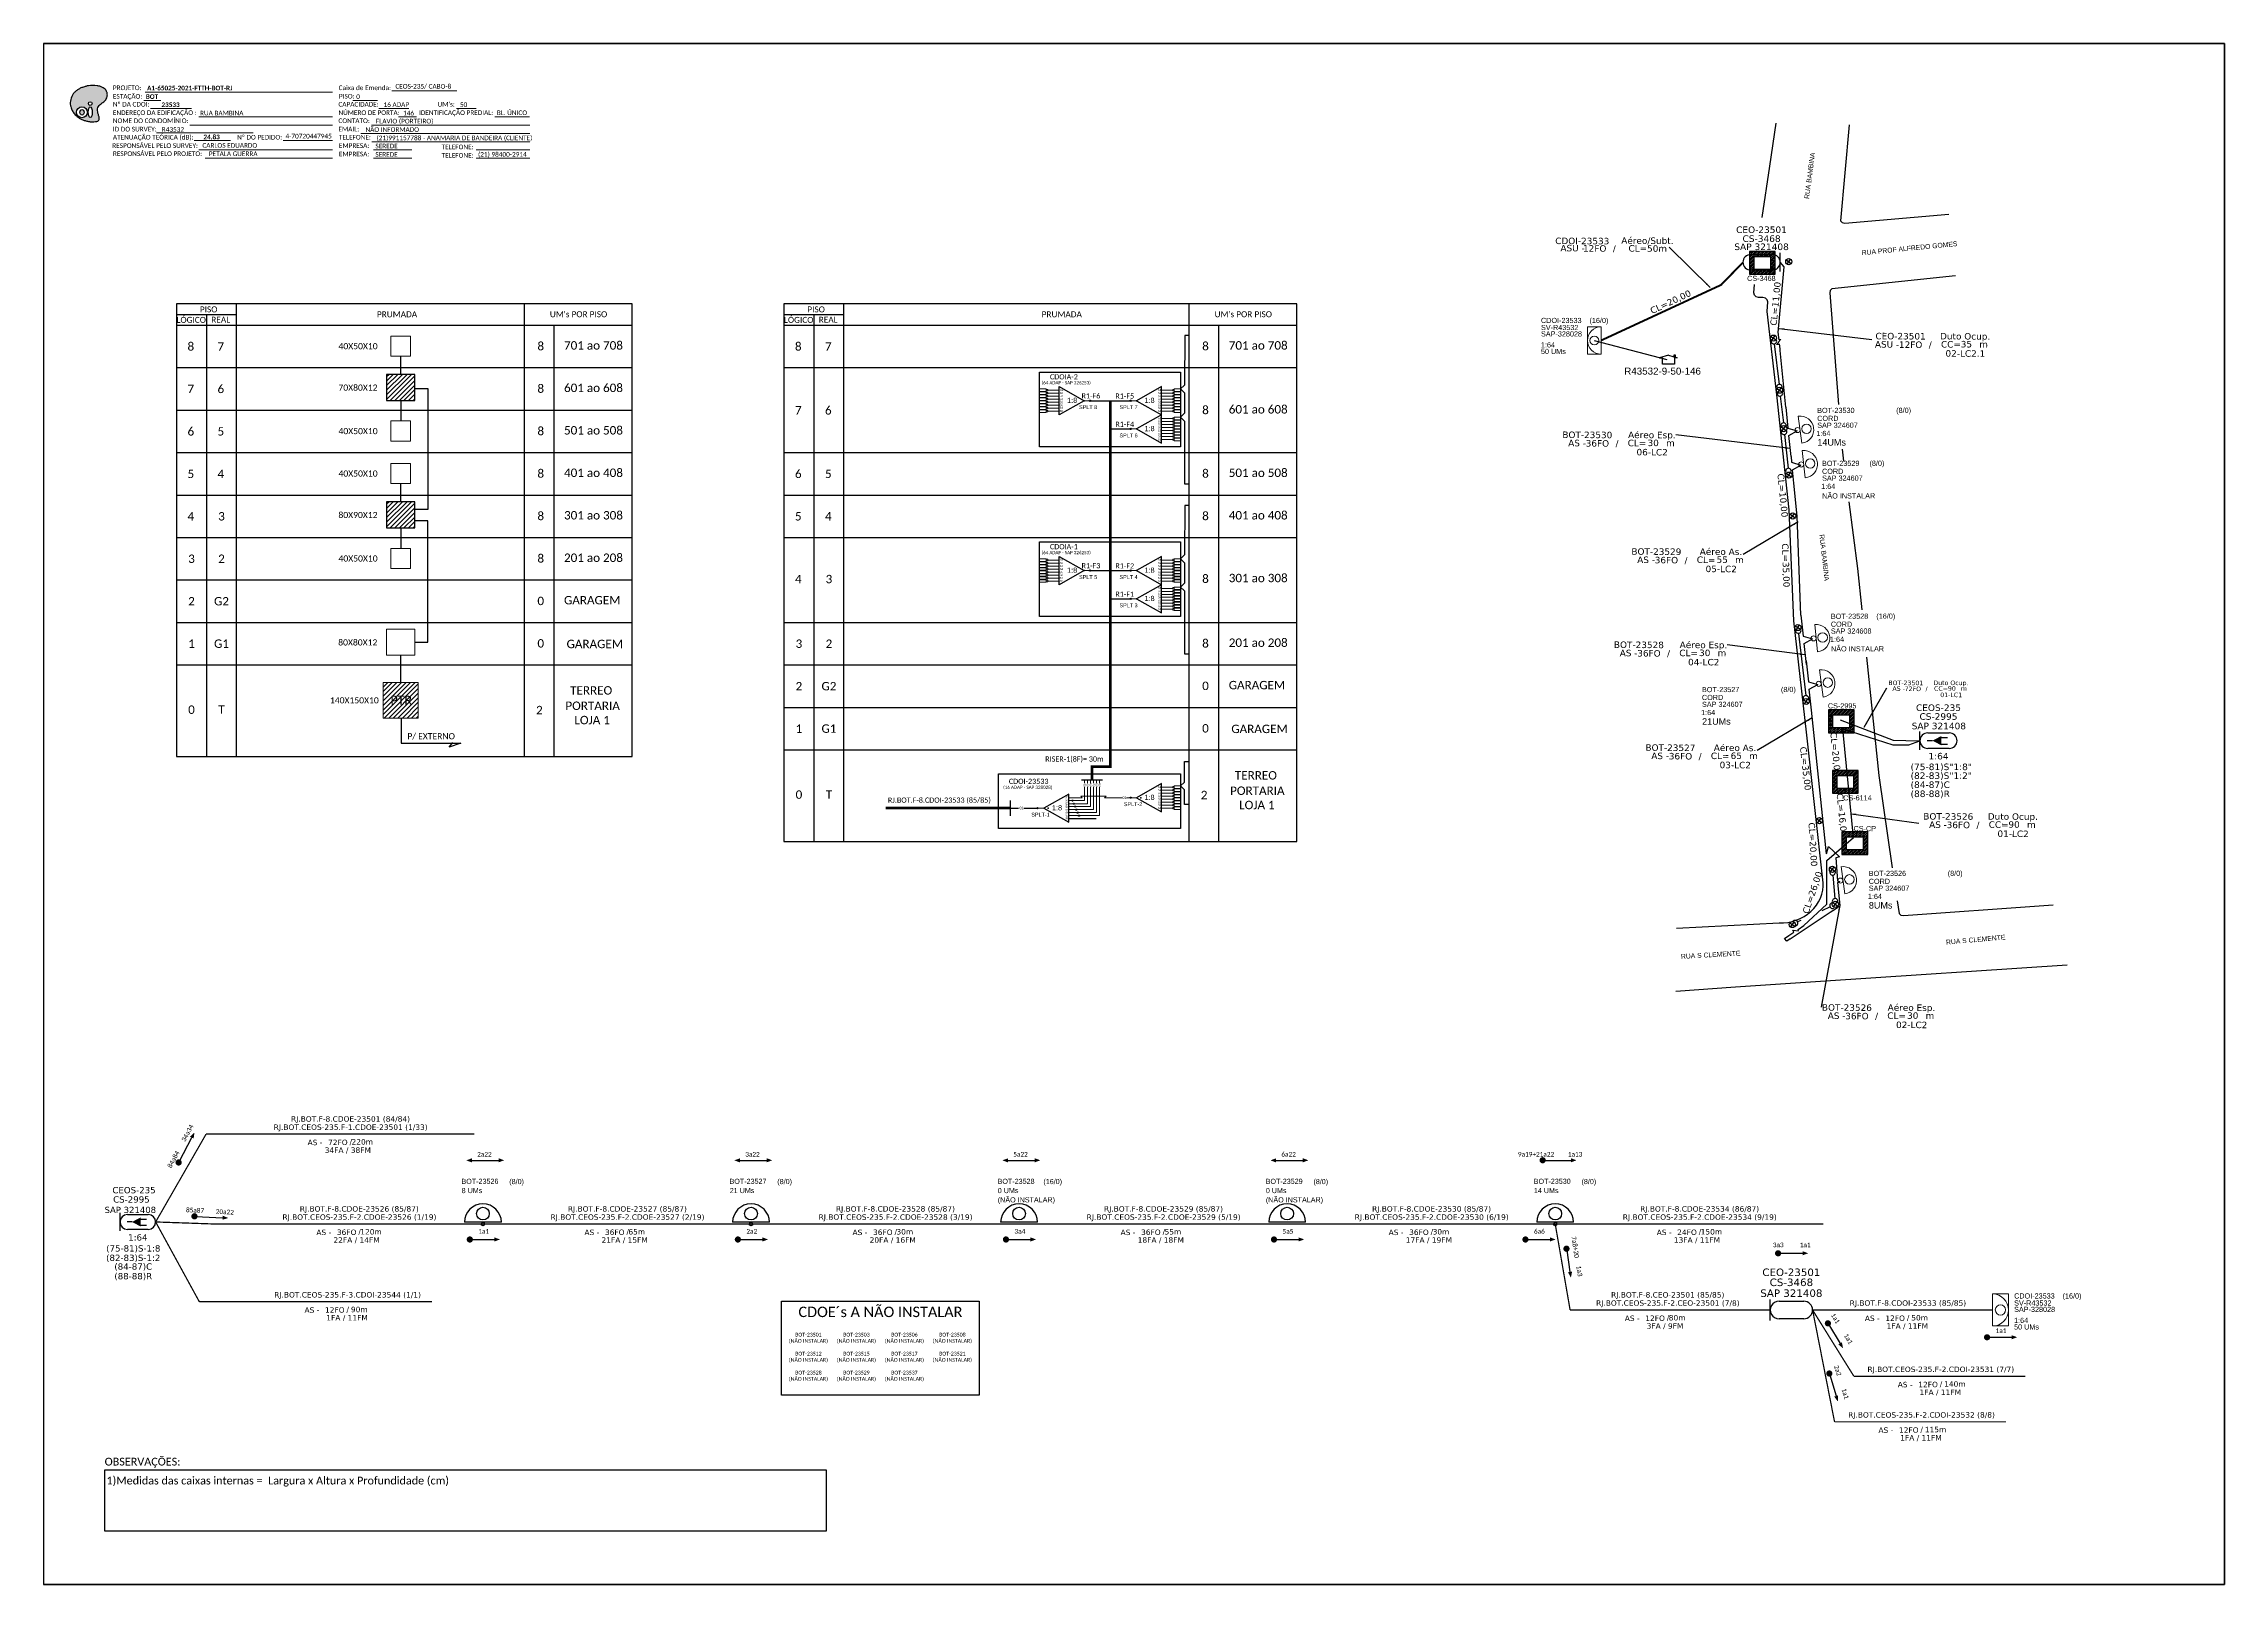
# Paper-space layout 'CDOI-23533' of a CAD drawing. Extents: x 521 to 1362, y -93 to 501.
# The model-space entities are those that its viewports show. They can reach past a viewport. Long polylines and large blocks are cut down to what shows.
import ezdxf
from ezdxf.enums import TextEntityAlignment as Align

# ---------------------------------------------------------------- set-up
doc = ezdxf.new("R2010")
doc.units = 0
for name, color, linetype in [('10.1-Caixas Subterrâneas', 5, 'Continuous'), ('20.4-CEOS', 1, 'Continuous'), ('20.5-CEO', 1, 'Continuous'), ('CABO OPTICO EXISTENTE', 5, 'Continuous'), ('CAP a instalar', 1, 'Continuous'), ('CD de instalação futura', 8, 'Continuous'), ('celulas gpon', 7, 'Continuous'), ('label_cabos', 7, 'Continuous'), ('Legenda', 1, 'Continuous'), ('Postes Existentes NA', 1, 'Continuous'), ('PROJETO_FTTH', 1, 'Continuous'), ('QUADRA', 7, 'Continuous'), ('SETA', 7, 'Continuous'), ('Subida Lateral', 5, 'Continuous'), ('surveys', 7, 'Continuous'), ('surveys legendas', 7, 'Continuous')]:
    doc.layers.add(name, color=color, linetype=linetype)
for name, color, linetype, lineweight in [("20.0-LEGENDA DOS CDO'S", 1, 'Continuous', 0), ('20.1-CDO_INTERIOR', 1, 'Continuous', 0), ('20.2-CDO_POSTE', 1, 'Continuous', 5), ('20.6-CORDOALHA_SUPORTE', 7, 'Continuous', 25), ('40.1-ETIQUETAS', 1, 'Continuous', 20), ('Segmento Logradouro Texto', 5, 'Continuous', 0)]:
    doc.layers.add(name, color=color, linetype=linetype, lineweight=lineweight)
doc.layers.add('DROP DE CLIENTE', color=140, linetype='Continuous', plot=False)
doc.layers.add('EXTRA', color=50, linetype='Continuous', plot=False)
doc.styles.add('ARIAL', font='arial.ttf')
doc.styles.add('DIGICADE', font='arial.ttf')
doc.styles.add('MtXpl_Calibri', font='calibri.ttf')
doc.styles.add('siredit', font='verdana.ttf')
doc.styles.add('WMF-Calibri0', font='calibri.ttf')
doc.styles.add('WMF-Calibri1', font='calibrib.ttf')
doc.linetypes.add('FENCELINE1', pattern='A,0.25,-0.1,[133,ltypeshp.shx,S=0.1,R=0,X=-0.1,Y=0],-0.1,1', length=1.45)
doc.linetypes.add('RESERVA', pattern='A,0.5,-0.15,["RESERVA",Standard,S=0.18,R=0,X=0,Y=-0.1],-1.3', length=1.95)
doc.dimstyles.new('CC', dxfattribs={"dimtxt": 0.8, "dimasz": 2, "dimexe": 0.18, "dimexo": 0.0625, "dimgap": 0.09, "dimtad": 0, "dimdec": 0, "dimrnd": 1, "dimzin": 0, "dimdsep": 46, "dimtxsty": 'siredit', "dimblk": 'NONE', "dimcen": 0, "dimse1": 1, "dimse2": 1, "dimsd1": 1, "dimsd2": 1, "dimclrt": 7, "dimadec": 0, "dimazin": 0, "dimtfac": 1, "dimtdec": 0, "dimtofl": 0, "dimtmove": 0, "dimatfit": 3, "dimfxl": 0, "dimtolj": 1, "dimtzin": 0, "dimarcsym": 0})

# ---------------------------------------------------------------- blocks, each defined once
blk = doc.blocks.new('OI')
h = blk.add_hatch(color=40)
edge = h.paths.add_edge_path()
edge.add_spline(control_points=[(4.35, -0.67), (3.92, -0.99), (3.26, -1.5), (2.81, -2.59), (2.9, -3.5), (3.06, -4.27), (3.31, -4.85), (3.37, -5.39), (3.4, -5.88), (3.2, -6.4), (2.54, -6.61), (1.65, -6.63), (0.55, -6.67), (-0.56, -6.42), (-1.61, -6.14), (-2.77, -5.61), (-3.92, -4.77), (-4.89, -3.7), (-5.34, -2.65), (-5.6, -1.94), (-5.85, -0.96), (-5.71, 0.47), (-5.1, 2.02), (-4.14, 3.02), (-3.3, 3.61), (-2.37, 4.16), (-1.36, 4.44), (-0.56, 4.7), (0.79, 4.85), (2.24, 4.97), (3.79, 4.57), (4.67, 4.21), (5.44, 3.65), (5.76, 2.99), (6.03, 2.21), (6.01, 1.46), (5.72, 0.64), (5.31, 0.08), (4.88, -0.38), (4.51, -0.55), (4.35, -0.67)], knot_values=[0, 0, 0, 0, 1.60434, 2.417191, 3.427595, 4.282808, 4.776746, 5.304182, 5.888771, 6.258406, 6.858137, 7.79129, 8.986195, 10.124242, 11.187857, 12.242908, 13.953784, 15.414161, 16.515391, 17.349188, 17.675853, 19.552021, 21.515531, 22.568638, 23.63245, 24.621084, 25.782718, 26.745347, 27.142653, 29.870543, 31.004649, 31.921532, 32.709589, 33.801391, 34.042471, 35.192333, 35.971461, 36.628871, 37.254359, 37.836911, 37.836911, 37.836911, 37.836911], degree=3, periodic=0)
h.paths.add_polyline_path([(1.13, -0.87, -1), (-0.04, -0.87, -1)], flags=16)
edge = h.paths.add_edge_path(flags=16)
edge.add_ellipse((0.56, -3.59), major_axis=(-0.02, 1.71), ratio=0.361305, start_angle=0, end_angle=360)
h.paths.add_polyline_path([(-0.36, -3.62, -1), (-3.8, -3.62, -1)], flags=16)
edge = h.paths.add_edge_path(flags=0)
edge.add_ellipse((-2.08, -3.62), major_axis=(0, 0.885), ratio=0.758294, start_angle=0, end_angle=360)
at = {"color": 40}
for centre, radius in [((-2.08, -3.62), 1.72), ((0.54, -0.87), 0.587)]:
    blk.add_circle(centre, radius, dxfattribs=at)
blk.add_ellipse((-2.08, -3.62), major_axis=(0, 0.885), ratio=0.758294, start_param=-3.141592653589792, end_param=3.141592653589792, dxfattribs=at)
blk.add_ellipse((0.56, -3.59), major_axis=(-0.02, 1.71), ratio=0.361305, dxfattribs=at)
at = {"color": 40, "start_tangent": (-0.800898, -0.598801), "end_tangent": (-0.800898, -0.598801)}
blk.add_spline([(4.35, -0.67), (3.2, -1.78), (2.9, -2.54), (2.92, -3.55), (3.12, -4.38), (3.28, -4.85), (3.37, -5.37), (3.35, -5.95), (3.2, -6.29), (2.66, -6.55), (1.73, -6.63), (0.54, -6.62), (-0.58, -6.41), (-1.6, -6.11), (-2.56, -5.67), (-3.95, -4.67), (-4.89, -3.56), (-5.37, -2.56), (-5.64, -1.78), (-5.72, -1.46), (-5.63, 0.42), (-4.84, 2.22), (-4.13, 2.99), (-3.27, 3.62), (-2.4, 4.09), (-1.3, 4.47), (-0.37, 4.72), (0.02, 4.77), (2.75, 4.8), (3.85, 4.53), (4.69, 4.16), (5.31, 3.68), (5.85, 2.73), (5.93, 2.5), (5.94, 1.35), (5.67, 0.62), (5.29, 0.08), (4.84, -0.36), (4.35, -0.67)], degree=3, dxfattribs=at)
blk = doc.blocks.new('*U113')
at = {"color": 10}
for points in [[(40974, 12860), (41149, 13081)], [(41172, 12883), (40951, 13058)]]:
    blk.add_lwpolyline(points, dxfattribs=at)
blk.add_circle((41062, 12971), 141, dxfattribs=at)
blk = doc.blocks.new('*X107')
at = {"color": 0, "linetype": 'Continuous'}
for p, q in [((-1.25, 0.34099), (-0.49099, 1.1)), ((-1.25, 0.517767), (-0.667767, 1.1)), ((-1.25, 0.694544), (-0.844544, 1.1)), ((-1.25, 0.87132), (-1.02132, 1.1)), ((-1.25, 1.048097), (-1.198097, 1.1)), ((-1.25, 0.164214), (-0.8035, 0.610714)), ((-1.25, -0.012563), (-0.8035, 0.433937)), ((-1.25, -0.18934), (-0.8035, 0.25716)), ((-1.25, -0.366117), (-0.8035, 0.080383)), ((-0.789214, 0.625), (-0.314214, 1.1)), ((-0.612437, 0.625), (-0.137437, 1.1)), ((-0.43566, 0.625), (0.03934, 1.1)), ((-0.258883, 0.625), (0.216117, 1.1)), ((-0.082107, 0.625), (0.392893, 1.1)), ((0.09467, 0.625), (0.56967, 1.1)), ((0.271447, 0.625), (0.746447, 1.1)), ((0.448223, 0.625), (0.923223, 1.1)), ((0.625, 0.625), (1.1, 1.1)), ((0.801777, 0.625), (1.25, 1.073223)), ((0.8035, 0.449947), (1.25, 0.896447)), ((0.8035, 0.27317), (1.25, 0.71967)), ((0.8035, 0.096393), (1.25, 0.542893)), ((0.8035, -0.080383), (1.25, 0.366117)), ((0.8035, -0.25716), (1.25, 0.18934)), ((0.8035, -0.433937), (1.25, 0.012563)), ((-1.25, -0.542893), (-0.8035, -0.096393)), ((-1.25, -0.71967), (-0.8035, -0.27317)), ((-1.25, -0.896447), (-0.8035, -0.449947)), ((-1.25, -1.073223), (-0.801777, -0.625)), ((-1.1, -1.1), (-0.625, -0.625)), ((-0.923223, -1.1), (-0.448223, -0.625)), ((-0.746447, -1.1), (-0.271447, -0.625)), ((-0.56967, -1.1), (-0.09467, -0.625)), ((-0.392893, -1.1), (0.082107, -0.625)), ((-0.216117, -1.1), (0.258883, -0.625)), ((-0.03934, -1.1), (0.43566, -0.625)), ((0.137437, -1.1), (0.612437, -0.625)), ((0.314214, -1.1), (0.789214, -0.625)), ((0.49099, -1.1), (1.25, -0.34099)), ((0.667767, -1.1), (1.25, -0.517767)), ((0.8035, -0.610714), (1.25, -0.164214)), ((0.844544, -1.1), (1.25, -0.694544)), ((1.02132, -1.1), (1.25, -0.87132)), ((1.198097, -1.1), (1.25, -1.048097))]:
    blk.add_line(p, q, dxfattribs=at)
blk = doc.blocks.new('CDOE_CT_POST_DESENHO')
at = {"color": 0}
blk.add_line((2.14, 0.39), (-2.11, 0.39), dxfattribs=at)
for centre, radius in [((0.01, 1.4), 0.733), ((0.01, 0), 0.393)]:
    blk.add_circle(centre, radius, dxfattribs=at)
blk.add_arc((0.01, 0.39), 2.12, 0, 180, dxfattribs=at)
blk = doc.blocks.new('Inst CDOE-8 CAIXA DIST OPT CDOE 48F_8D C_SPL OPTAP')
at = {"layer": "20.0-LEGENDA DOS CDO'S", "color": 0}
for tag, p, style, flags in [('ID_ATIVIDADE', (0.12, 6.47), 'ARIAL', 3), ('FATOR', (7.92, 6.47), 'ARIAL', 1), ('QTDE', (0.23, -0.97), 'DIGICADE', 3)]:
    blk.add_attdef(tag, p, '', height=0.8, rotation=0.118, dxfattribs=dict(at, style=style, flags=flags))
at = {"layer": "20.0-LEGENDA DOS CDO'S", "color": 0, "style": 'ARIAL'}
for tag, p, height in [('SAP', (0.12, 2.96), 0.8), ('CORDOALHA', (0.12, 4.02), 0.8), ('FID', (0.12, 5.25), 0.8), ('FIBRAS_UTILIZADAS', (2.38, 5.26), 0.8), ('1:XX', (-0.01, 1.7), 0.8), ('UMS', (0.14, 0.22), 1)]:
    blk.add_attdef(tag, p, '', height=height, rotation=0.118, dxfattribs=at)
blk = doc.blocks.new('CDOE_CT_POSTE')
at = {"layer": "20.0-LEGENDA DOS CDO'S", "color": 0, "style": 'ARIAL'}
for tag, p in [('CDO_N', (0.12, 5.25)), ('CORDOALHA', (0.12, 4.02)), ('SAP', (0.12, 2.96)), ('1:XX', (0.14, 1.23)), ('UMS', (0.14, 0.22))]:
    blk.add_attdef(tag, p, '', height=0.68, rotation=0.118, dxfattribs=at)
blk.add_attdef('FIBRAS_UTILIZADAS', text='', height=0.68, rotation=0.118, dxfattribs=at).set_placement((7.83, 5.26), align=Align.CENTER)
blk = doc.blocks.new('Inst CB DT OCUP CFOA-SM-AS-80-TS-72')
at = {"layer": 'label_cabos', "color": 0, "style": 'siredit'}
for tag, flags, p in [('ID_ATIVIDADE', 3, (1.31, 2.67)), ('FATOR', 1, (11.56, 2.55))]:
    blk.add_attdef(tag, text='', height=1, rotation=359.69, dxfattribs=dict(at, flags=flags)).set_placement(p, align=Align.MIDDLE_CENTER)
for tag, p in [('TIPO_CABO', (1.76, 0)), ('DESTINO_CABO', (3.13, 1.26)), ('CABO', (4.69, -0.05)), ('/', (7.71, -0.05)), ('LANCE', (10.91, 0)), ('TIPO_CABO', (13.11, 1.24)), ('UND', (15.96, 0)), ('FID', (13.15, -1.41))]:
    blk.add_attdef(tag, text='', height=1, rotation=359.69, dxfattribs=at).set_placement(p, align=Align.MIDDLE_CENTER)
blk.add_attdef('QTDE', (12.43, -0.47), '', height=1, rotation=359.69, dxfattribs=at)
blk = doc.blocks.new('_None')
blk = doc.blocks.new('Inst CB DT OCUP CFOA-SM-AS-80-TS-36')
at = {"layer": 'label_cabos', "color": 0, "style": 'siredit'}
for tag, flags, p in [('ID_ATIVIDADE', 3, (1.31, 2.67)), ('FATOR', 1, (11.56, 2.55))]:
    blk.add_attdef(tag, text='', height=1, rotation=359.69, dxfattribs=dict(at, flags=flags)).set_placement(p, align=Align.MIDDLE_CENTER)
for tag, p in [('TIPO_CABO', (1.76, 0)), ('DESTINO_CABO', (3.13, 1.26)), ('CABO', (4.69, -0.05)), ('/', (7.71, -0.05)), ('LANCE', (10.91, 0)), ('TIPO_CABO', (13.11, 1.24)), ('UND', (15.96, 0)), ('FID', (13.15, -1.41))]:
    blk.add_attdef(tag, text='', height=1, rotation=359.69, dxfattribs=at).set_placement(p, align=Align.MIDDLE_CENTER)
blk.add_attdef('QTDE', (12.43, -0.47), '', height=1, rotation=359.69, dxfattribs=at)
blk = doc.blocks.new('Inst CB ESP CFOA-SM-AS-80-TS-36')
at = {"layer": 'label_cabos', "color": 0, "style": 'siredit'}
for tag, flags, p in [('ID_ATIVIDADE', 3, (1.31, 2.67)), ('FATOR', 1, (11.56, 2.55))]:
    blk.add_attdef(tag, text='', height=1, rotation=359.69, dxfattribs=dict(at, flags=flags)).set_placement(p, align=Align.MIDDLE_CENTER)
for tag, p in [('TIPO_CABO', (1.76, 0)), ('DESTINO_CABO', (3.13, 1.26)), ('CABO', (4.69, -0.05)), ('/', (7.71, -0.05)), ('LANCE', (10.81, 0)), ('TIPO_CABO', (13.11, 1.24)), ('UND', (15.96, 0)), ('FID', (13.15, -1.41))]:
    blk.add_attdef(tag, text='', height=1, rotation=359.69, dxfattribs=at).set_placement(p, align=Align.MIDDLE_CENTER)
blk.add_attdef('QTDE', (12.43, -0.47), '', height=1, rotation=359.69, dxfattribs=at)
blk = doc.blocks.new('Inst CB AS CFOA-SM-AS-80-TS-36')
at = {"layer": 'label_cabos', "color": 0, "style": 'siredit'}
for tag, flags, p in [('ID_ATIVIDADE', 3, (1.31, 2.67)), ('FATOR', 1, (11.56, 2.55))]:
    blk.add_attdef(tag, text='', height=1, rotation=359.69, dxfattribs=dict(at, flags=flags)).set_placement(p, align=Align.MIDDLE_CENTER)
for tag, p in [('TIPO_CABO', (1.76, 0)), ('DESTINO_CABO', (3.13, 1.26)), ('CABO', (4.69, -0.05)), ('/', (7.71, -0.05)), ('LANCE', (10.81, 0)), ('TIPO_CABO', (13.11, 1.24)), ('UND', (15.96, 0)), ('FID', (13.15, -1.41))]:
    blk.add_attdef(tag, text='', height=1, rotation=359.69, dxfattribs=at).set_placement(p, align=Align.MIDDLE_CENTER)
blk.add_attdef('QTDE', (12.43, -0.47), '', height=1, rotation=359.69, dxfattribs=at)
blk = doc.blocks.new('Inst CB DT OCUP CFOA-SM-ASU-120-S-12')
at = {"layer": 'label_cabos', "color": 0, "style": 'siredit'}
for tag, flags, p in [('ID_ATIVIDADE', 3, (1.31, 2.67)), ('FATOR', 1, (11.56, 2.55))]:
    blk.add_attdef(tag, text='', height=1, rotation=359.69, dxfattribs=dict(at, flags=flags)).set_placement(p, align=Align.MIDDLE_CENTER)
for tag, p in [('TIPO_CABO', (1.26, 0)), ('DESTINO_CABO', (3.13, 1.26)), ('CABO', (4.69, -0.05)), ('/', (7.71, -0.05)), ('LANCE', (10.91, 0)), ('TIPO_CABO', (13.11, 1.24)), ('UND', (15.96, 0)), ('FID', (13.15, -1.41))]:
    blk.add_attdef(tag, text='', height=1, rotation=359.69, dxfattribs=at).set_placement(p, align=Align.MIDDLE_CENTER)
blk.add_attdef('QTDE', (12.43, -0.47), '', height=1, rotation=359.69, dxfattribs=at)
blk = doc.blocks.new('*U118')
at = {"layer": '20.4-CEOS', "color": 7, "style": 'siredit'}
for tag, p in [('FIBRAS_SPLITTER', (0, 0)), ('FIBRAS_TOP_C', (0, -4.13)), ('RESERVA_FINAIS', (0, -5.46))]:
    blk.add_attdef(tag, p, '', height=1.01, dxfattribs=at)
for tag, p, flags in [('ID_ATIVIDADE', (0, -6.77), 3), ('QTDE', (0, -9.4), 1), ('FATOR', (0, -8.09), 1), ('FID', (0, -10.71), 1)]:
    blk.add_attdef(tag, p, '', height=1.01, dxfattribs=dict(at, flags=flags))
blk = doc.blocks.new('*U116')
at = {"layer": '20.4-CEOS', "color": 7, "style": 'siredit'}
blk.add_attdef('FIBRAS_SPLITTER', (0, 0), '', height=1.01, dxfattribs=at)
for tag, p, flags in [('QTDE', (0, -4.11), 1), ('ID_ATIVIDADE', (0, -1.48), 3), ('FATOR', (0, -2.79), 1), ('FID', (0, -5.42), 1)]:
    blk.add_attdef(tag, p, '', height=1.01, dxfattribs=dict(at, flags=flags))
blk = doc.blocks.new('LEGENDA DOS CABOS')
at = {"layer": 'EXTRA', "color": 0, "style": 'siredit'}
for tag, p in [('ID', (4.6, 0.97)), ('XX', (9.03, 0.97))]:
    blk.add_attdef(tag, text='', height=0.48, rotation=359.69, dxfattribs=at).set_placement(p, align=Align.MIDDLE_CENTER)
at = {"layer": 'Legenda', "color": 0, "style": 'siredit'}
for tag, p in [('TIPO_CABO', (1.31, 0)), ('CABO', (4.69, -0.05)), ('/', (6.81, -0.05)), ('METROS', (10.03, -0.05))]:
    blk.add_attdef(tag, text='', height=0.8, rotation=359.69, dxfattribs=at).set_placement(p, align=Align.MIDDLE_CENTER)
blk = doc.blocks.new('ETIQUETA_RS5F')
at = {"layer": '40.1-ETIQUETAS', "color": 0, "style": 'siredit'}
blk.add_text('/', height=1.5, dxfattribs=at).set_placement((1.58, -1.95), align=Align.MIDDLE_RIGHT)
for tag, p in [('ETIQUETA_R_SECUNDARIA', (1.21, 2.1)), ('ETIQUETA_R_PRIMARIA', (1.21, 4.1)), ('F_ATIVAS/F_MORTAS', (1.14, -4.24))]:
    blk.add_attdef(tag, text='', height=1.5, dxfattribs=at).set_placement(p, align=Align.MIDDLE_CENTER)
for tag, p in [('TIPO_CABO', (-6.58, -2.12)), ('CAP_CABO', (0.4, -2.09))]:
    blk.add_attdef(tag, text='', height=1.5, dxfattribs=at).set_placement(p, align=Align.MIDDLE_RIGHT)
blk.add_attdef('METROS', text='', height=1.5, dxfattribs=at).set_placement((2.14, -1.95), align=Align.MIDDLE_LEFT)
for tag, p in [('FUSÃO_1', (0.85, -8.39)), ('FUSÃO_2', (0.85, -10.6)), ('FUSÃO_3', (0.85, -12.93)), ('FUSÃO_4', (0.85, -15.14)), ('FUSÃO_5', (0.85, -17.16))]:
    blk.add_attdef(tag, text='', height=1.5, dxfattribs=at).set_placement(p, align=Align.CENTER)
blk = doc.blocks.new('CDOE-TEXTO PADRÃO')
at = {"layer": "20.0-LEGENDA DOS CDO'S", "color": 0, "style": 'ARIAL'}
for tag, p in [('CDO_N', (0.49, 7.39)), ('SAP', (0.51, 1.67)), ('CORDOALHA', (0.5, 4.33)), ('SPLITER_1', (0.59, -0.91)), ('(XX-XX_F)S', (0.54, -8.29)), ('SPLITER_2', (0.6, -3.55)), ('(XX-XX_L)S', (0.55, -10.83)), ('UMS', (0.55, -13.15))]:
    blk.add_attdef(tag, p, '', height=1.7, rotation=0.11799, dxfattribs=at)
blk.add_attdef('FIBRAS_UTILIZADAS', text='', height=1.7, rotation=0.11799, dxfattribs=at).set_placement((19.77, 7.43), align=Align.CENTER)
blk = doc.blocks.new('CEOS_UN_SC')
at = {"layer": '20.4-CEOS', "color": 0}
for p, q in [((-9.11, 2.39), (-2.39, 2.39)), ((-2.39, -2.39), (-9.11, -2.39))]:
    blk.add_line(p, q, dxfattribs=at)
for points in [[(-11.5, -2.89), (-11.5, 2.89)], [(-7.6, 0), (-9.22, 0)], [(-4.96, 0.95), (-2.92, 0.95)], [(-4.96, -1.04), (-2.92, -1.04)]]:
    blk.add_lwpolyline(points, dxfattribs=at)
blk.add_lwpolyline([(-7.6, 0, 0, 2.95, 0), (-4.83, 0, 2.95, 2.95, 0)], format="xyseb", dxfattribs=at)
for centre, start, end in [((-9.11, 0), 90, 270), ((-2.39, 0), 270, 90)]:
    blk.add_arc(centre, 2.39, start, end, dxfattribs=at)
at = {"layer": '20.4-CEOS', "color": 7, "style": 'siredit'}
for tag, height, p in [('LOCAL?', 2.03, (-5.75, 7.27)), ('NOME?', 2.03, (-5.75, 10.27)), ('TIPO?', 2, (-8.17, 3.89))]:
    blk.add_attdef(tag, text='', height=height, dxfattribs=at).set_placement(p, align=Align.MIDDLE_CENTER)
for tag, p in [('RACIO_SPLITAGEM', (-5.75, -3.97)), ('FIBRAS_RESERVA', (-5.75, -7.51))]:
    blk.add_attdef(tag, text='', height=2.03, dxfattribs=at).set_placement(p, align=Align.TOP_CENTER)
blk = doc.blocks.new('SPLT_1-8_SC-APC')
at = {"color": 1, "lineweight": 0}
blk.add_lwpolyline([(-17.04, -7.55), (-19.26, -7.55)], dxfattribs=at)
at = {"color": 1}
blk.add_lwpolyline([(-7.37, -2.1), (-17.04, -7.55), (-7.37, -13), (-7.37, -2.1)], dxfattribs=at)
at = {"color": 3, "lineweight": 0}
for points in [[(-2.99, -3.51), (-7.37, -3.51)], [(-7.37, -4.66), (-2.99, -4.66)], [(-7.37, -5.82), (-2.99, -5.82)], [(-7.37, -6.97), (-2.99, -6.97)], [(-7.37, -8.12), (-2.99, -8.12)], [(-2.41, -3.02), (-2.41, -4)], [(-2.41, -3.02), (0, -3.02)], [(-2.41, -4), (0, -4)], [(-2.41, -4.17), (-2.41, -5.16)], [(-2.41, -4.17), (0, -4.17)], [(-2.41, -5.16), (0, -5.16)], [(-2.41, -5.32), (-2.41, -6.31)], [(-2.41, -5.32), (0, -5.32)], [(-2.41, -6.31), (0, -6.31)], [(-2.41, -6.48), (-2.41, -7.46)], [(-2.41, -6.48), (0, -6.48)], [(-2.41, -7.46), (0, -7.46)], [(-2.41, -7.63), (-2.41, -8.62)], [(-2.41, -7.63), (0, -7.63)], [(-7.37, -9.28), (-2.99, -9.28)], [(-7.37, -10.43), (-2.99, -10.43)], [(-7.37, -11.58), (-2.99, -11.58)], [(-2.41, -8.62), (0, -8.62)], [(-2.41, -8.78), (-2.41, -9.77)], [(-2.41, -8.78), (0, -8.78)], [(-2.41, -9.77), (0, -9.77)], [(-2.41, -9.94), (-2.41, -10.92)], [(-2.41, -9.94), (0, -9.94)], [(-2.41, -10.92), (0, -10.92)], [(-2.41, -11.09), (-2.41, -12.08)], [(-2.41, -11.09), (0, -11.09)], [(-2.41, -12.08), (0, -12.08)]]:
    blk.add_lwpolyline(points, dxfattribs=at)
for points in [[(-2.99, -3.22), (-2.41, -3.22), (-2.41, -3.8), (-2.99, -3.8)], [(-2.99, -4.38), (-2.41, -4.38), (-2.41, -4.95), (-2.99, -4.95)], [(-2.99, -5.53), (-2.41, -5.53), (-2.41, -6.1), (-2.99, -6.1)], [(-2.99, -6.68), (-2.41, -6.68), (-2.41, -7.26), (-2.99, -7.26)], [(-2.99, -7.84), (-2.41, -7.84), (-2.41, -8.41), (-2.99, -8.41)], [(-2.99, -8.99), (-2.41, -8.99), (-2.41, -9.56), (-2.99, -9.56)], [(-2.99, -10.14), (-2.41, -10.14), (-2.41, -10.72), (-2.99, -10.72)], [(-2.99, -11.3), (-2.41, -11.3), (-2.41, -11.87), (-2.99, -11.87)]]:
    blk.add_lwpolyline(points, close=True, dxfattribs=at)
at = {"color": 1, "style": 'ARIAL'}
for s, height, p in [('1:8', 2, (-13.91, -8.4)), ('S1', 0.75, (-8.74, -3.78)), ('S2', 0.75, (-8.74, -4.97)), ('S3', 0.75, (-8.74, -6.18)), ('S4', 0.75, (-8.74, -7.36)), ('S5', 0.75, (-8.74, -8.57)), ('S6', 0.75, (-8.74, -9.69)), ('S7', 0.75, (-8.74, -10.78)), ('S8', 0.75, (-8.74, -11.9))]:
    blk.add_text(s, height=height, dxfattribs=at).set_placement(p)
blk = doc.blocks.new('SPLITTER_')
blk.add_point((0, 0))
at = {"style": 'ARIAL', "flags": 4}
blk.add_attdef('SPLT', (0, -3.26), '', height=1.5, dxfattribs=at)
blk = doc.blocks.new('SPLT_1-8_SC-APC_ESQ')
at = {"color": 3, "lineweight": 0}
for points in [[(2.41, -3.02), (0, -3.02)], [(2.41, -4), (0, -4)], [(2.41, -4.17), (0, -4.17)], [(2.41, -5.16), (0, -5.16)], [(2.41, -5.32), (0, -5.32)], [(2.41, -6.31), (0, -6.31)], [(2.41, -6.48), (0, -6.48)], [(2.41, -7.46), (0, -7.46)], [(2.41, -7.63), (0, -7.63)], [(2.41, -3.02), (2.41, -4)], [(2.41, -4.17), (2.41, -5.16)], [(2.41, -5.32), (2.41, -6.31)], [(2.41, -6.48), (2.41, -7.46)], [(2.41, -7.63), (2.41, -8.62)], [(2.99, -3.51), (7.37, -3.51)], [(7.37, -4.66), (2.99, -4.66)], [(7.37, -5.82), (2.99, -5.82)], [(7.37, -6.97), (2.99, -6.97)], [(7.37, -8.12), (2.99, -8.12)], [(2.41, -8.62), (0, -8.62)], [(2.41, -8.78), (0, -8.78)], [(2.41, -9.77), (0, -9.77)], [(2.41, -9.94), (0, -9.94)], [(2.41, -10.92), (0, -10.92)], [(2.41, -11.09), (0, -11.09)], [(2.41, -12.08), (0, -12.08)], [(2.41, -8.78), (2.41, -9.77)], [(2.41, -9.94), (2.41, -10.92)], [(2.41, -11.09), (2.41, -12.08)], [(7.37, -9.28), (2.99, -9.28)], [(7.37, -10.43), (2.99, -10.43)], [(7.37, -11.58), (2.99, -11.58)]]:
    blk.add_lwpolyline(points, dxfattribs=at)
for points in [[(2.99, -3.22), (2.41, -3.22), (2.41, -3.8), (2.99, -3.8)], [(2.99, -4.38), (2.41, -4.38), (2.41, -4.95), (2.99, -4.95)], [(2.99, -5.53), (2.41, -5.53), (2.41, -6.1), (2.99, -6.1)], [(2.99, -6.68), (2.41, -6.68), (2.41, -7.26), (2.99, -7.26)], [(2.99, -7.84), (2.41, -7.84), (2.41, -8.41), (2.99, -8.41)], [(2.99, -8.99), (2.41, -8.99), (2.41, -9.56), (2.99, -9.56)], [(2.99, -10.14), (2.41, -10.14), (2.41, -10.72), (2.99, -10.72)], [(2.99, -11.3), (2.41, -11.3), (2.41, -11.87), (2.99, -11.87)]]:
    blk.add_lwpolyline(points, close=True, dxfattribs=at)
at = {"color": 1}
blk.add_lwpolyline([(7.37, -2.1), (17.04, -7.55), (7.37, -13), (7.37, -2.1)], dxfattribs=at)
at = {"color": 1, "lineweight": 0}
blk.add_lwpolyline([(17.04, -7.55), (19.26, -7.55)], dxfattribs=at)
at = {"color": 1, "style": 'ARIAL'}
for s, height, p in [('S5', 0.75, (7.55, -8.57)), ('S3', 0.75, (7.55, -6.18)), ('S4', 0.75, (7.55, -7.36)), ('S2', 0.75, (7.56, -4.97)), ('S1', 0.75, (7.7, -3.78)), ('1:8', 2, (10.45, -8.4)), ('S6', 0.75, (7.55, -9.69)), ('S7', 0.75, (7.55, -10.78)), ('S8', 0.75, (7.55, -11.9))]:
    blk.add_text(s, height=height, dxfattribs=at).set_placement(p)
blk = doc.blocks.new('SURVEY_SURVEY')
for p, q in [((0, 0.0000127), (-0.0000126, 0.000009)), ((-0.0000126, 0.000009), (-0.0000086, 0.000009)), ((-0.0000086, 0), (-0.0000086, 0.000009)), ((0.0000086, 0), (-0.0000086, 0)), ((0, 0.0000127), (0.0000126, 0.000009)), ((0.0000084, 0.0000132), (0.0000098, 0.0000132)), ((0.0000084, 0.0000103), (0.0000084, 0.0000132)), ((0.0000126, 0.000009), (0.0000086, 0.000009)), ((0.0000086, 0.000009), (0.0000086, 0)), ((0.0000098, 0.0000132), (0.0000098, 0.0000099))]:
    blk.add_line(p, q)

msp = doc.modelspace()

# ---------------------------------------------------------------- hatches: boundary and pattern name
h = msp.add_hatch()
h.set_pattern_fill('ANSI31', color=1, scale=10, style=0)
h.set_pattern_definition([(45, (-485.9071, 70.0249), (-0.8838835, 0.8838835), [])])
h.paths.add_polyline_path([(139.28, 467.75), (128.45, 467.75), (128.45, 457.71), (139.28, 457.71)])
h.paths.add_polyline_path([(137.59, 458.34), (137.59, 463.49)], flags=16)
h = msp.add_hatch(color=3)
h.dxf.hatch_style = 1
edge = h.paths.add_edge_path()
edge.add_arc((399.69, 457.6), 0.256, 0, 360)
h = msp.add_hatch(color=3)
h.dxf.hatch_style = 1
edge = h.paths.add_edge_path()
edge.add_arc((415.4, 457.6), 0.256, 0, 360)
h = msp.add_hatch(color=3)
h.dxf.hatch_style = 1
edge = h.paths.add_edge_path()
edge.add_arc((415.4, 446.7), 0.256, 0, 360)
h = msp.add_hatch()
h.set_pattern_fill('ANSI31', color=1, scale=10, style=0)
h.set_pattern_definition([(45, (-485.9071, 20.9093), (-0.8838835, 0.8838835), [])])
h.paths.add_polyline_path([(139.28, 418.63), (128.45, 418.63), (128.45, 408.59), (139.28, 408.59)])
h.paths.add_polyline_path([(137.59, 409.22), (137.59, 414.37)], flags=16)
h = msp.add_hatch(color=3)
h.dxf.hatch_style = 1
edge = h.paths.add_edge_path()
edge.add_arc((399.69, 392.11), 0.256, 0, 360)
h = msp.add_hatch(color=3)
h.dxf.hatch_style = 1
edge = h.paths.add_edge_path()
edge.add_arc((415.4, 392.11), 0.256, 0, 360)
h = msp.add_hatch(color=3)
h.dxf.hatch_style = 1
edge = h.paths.add_edge_path()
edge.add_arc((415.4, 381.21), 0.256, 0, 360)
h = msp.add_hatch()
h.set_pattern_fill('ANSI31', color=1, scale=10, style=0)
h.set_pattern_definition([(45, (-484.5192, -48.7603), (-0.8838835, 0.8838835), [])])
h.paths.add_polyline_path([(127.1, 335.2), (140.67, 335.2), (140.67, 348.96), (127.1, 348.96)])
h.paths.add_polyline_path([(129.1, 339.56), (139.19, 339.56), (139.19, 344.71), (129.1, 344.71)], flags=24)
h = msp.add_hatch(color=3)
h.dxf.hatch_style = 1
edge = h.paths.add_edge_path()
edge.add_arc((392.96, 303.4), 0.242, 0, 360)
h = msp.add_hatch(color=3)
h.dxf.hatch_style = 1
edge = h.paths.add_edge_path()
edge.add_arc((415.37, 304.55), 0.242, 0, 360)
h = msp.add_hatch(color=3)
h.dxf.hatch_style = 1
edge = h.paths.add_edge_path()
edge.add_arc((379.47, 300.52), 0.242, 0, 360)
h = msp.add_hatch(color=3)
h.dxf.hatch_style = 1
edge = h.paths.add_edge_path()
edge.add_arc((393.46, 302.24), 0.242, 0, 360)
h = msp.add_hatch(color=3)
h.dxf.hatch_style = 1
edge = h.paths.add_edge_path()
edge.add_arc((393.96, 301.09), 0.242, 0, 360)
h = msp.add_hatch(color=3)
h.dxf.hatch_style = 1
edge = h.paths.add_edge_path()
edge.add_arc((394.46, 299.94), 0.242, 0, 360)
h = msp.add_hatch(color=3)
h.dxf.hatch_style = 1
edge = h.paths.add_edge_path()
edge.add_arc((394.96, 298.78), 0.242, 0, 360)
h = msp.add_hatch(color=3)
h.dxf.hatch_style = 1
edge = h.paths.add_edge_path()
edge.add_arc((395.46, 297.63), 0.242, 0, 360)

# ---------------------------------------------------------------- linework, layer by layer
at = {"color": 0, "linetype": 'Continuous'}
msp.add_line((655.78, 513.23), (655.78, 513.23), dxfattribs=at)
at = {"color": 7}
for p, q in [((172.7, 140.84), (158.48, 140.84)), ((276.08, 140.84), (261.86, 140.84)), ((586.21, 140.84), (572, 140.84))]:
    msp.add_line(p, q, dxfattribs=at)
at = {"color": 8}
for p, q in [((379.46, 140.84), (365.24, 140.84)), ((482.84, 140.84), (468.62, 140.84))]:
    msp.add_line(p, q, dxfattribs=at)
at = {"color": 7}
msp.add_lwpolyline([(-3.83, 595.26), (837.17, 595.26), (837.17, 1.26), (-3.83, 1.26)], close=True, dxfattribs=at)
at = {"color": 7, "lineweight": 0}
for points in [[(34.76, 573.3), (41.31, 573.3)], [(35.28, 576.58), (107.59, 576.58)], [(115.38, 573.34), (124.87, 573.34)], [(130.43, 577.07), (155.56, 577.07)], [(37.42, 570.23), (53.18, 570.23)], [(52.58, 563.88), (107.59, 563.88)], [(55.99, 566.99), (107.59, 566.99)], [(122.55, 563.88), (183.63, 563.88)], [(125.43, 570.23), (137.05, 570.23)], [(133.02, 566.99), (139.96, 566.99)], [(155.37, 570.23), (163.04, 570.23)], [(170.19, 566.99), (183.6, 566.99)], [(39.74, 560.82), (76.97, 560.82)], [(54.28, 557.85), (68.22, 557.85)], [(88.51, 557.85), (107.61, 557.85)], [(118.51, 560.64), (183.63, 560.64)], [(122.79, 557.41), (183.63, 557.41)], [(55.99, 554.29), (107.59, 554.29)], [(58.48, 551.06), (107.59, 551.06)], [(123.4, 554.29), (138.2, 554.29)], [(123.4, 551.06), (138.2, 551.06)], [(163, 554.29), (183.63, 554.29)], [(163, 551.06), (183.63, 551.06)], [(391.58, 304.55), (396.69, 304.55)], [(391.58, 303.4), (392.96, 303.4)], [(396.69, 304.55), (396.13, 305.17), (399.82, 305.17)], [(405.32, 304.55), (405.88, 305.17), (399.82, 305.17)], [(412.14, 304.55), (405.32, 304.55)], [(415.13, 304.55), (413.74, 304.55)], [(391.58, 302.24), (393.46, 302.24)], [(391.58, 301.09), (393.96, 301.09)], [(391.58, 299.94), (394.46, 299.94)], [(391.58, 298.78), (394.96, 298.78)], [(391.58, 297.63), (395.46, 297.63)]]:
    msp.add_lwpolyline(points, dxfattribs=at)
for points in [[(658.89, 528.27), (661.91, 547.98), (664.28, 564.56)], [(625.82, 254.23), (665.45, 256.35), (667.13, 256.33), (668.81, 256.49), (670.47, 256.81), (672.07, 257.29), (673.61, 257.91), (675.08, 258.69), (676.45, 259.6), (677.72, 260.65), (678.85, 261.79), (679.84, 263.05), (680.7, 264.4), (681.39, 265.83), (681.92, 267.32), (682.28, 268.84), (682.46, 270.38), (682.48, 271.75), (676.05, 329.79), (671.11, 372.75), (669.37, 415.54), (664.58, 459.91), (660.85, 492.04), (661.04, 495.66), (660.85, 496.52), (660.22, 497.16), (659.21, 497.43), (657.51, 497.41), (656.6, 497.62), (655.92, 498.24), (655.66, 499.2), (655.99, 502.42)], [(47.4, 494.94), (47.4, 320.44), (223.09, 320.44), (223.09, 494.94)], [(58.97, 490.83), (58.97, 320.44)], [(70.55, 320.44), (70.55, 494.94)], [(181.5, 494.94), (181.5, 320.44)], [(281.66, 494.94), (281.66, 287.7), (479.44, 287.7), (479.44, 494.94)], [(293.23, 490.83), (293.23, 287.7)], [(304.81, 287.7), (304.81, 494.94)], [(437.85, 494.94), (437.85, 287.7)], [(47.4, 486.72), (223.09, 486.72)], [(193.08, 320.44), (193.08, 486.72)], [(281.66, 486.72), (479.44, 486.72)], [(449.42, 287.7), (449.42, 486.72)], [(47.4, 470.35), (223.09, 470.35)], [(281.66, 470.35), (479.44, 470.35)], [(47.4, 453.97), (223.09, 453.97)], [(47.4, 437.6), (223.09, 437.6)], [(281.66, 437.6), (479.44, 437.6)], [(47.4, 421.23), (223.09, 421.23)], [(281.66, 421.23), (479.44, 421.23)], [(47.4, 404.86), (223.09, 404.86)], [(281.66, 404.86), (479.44, 404.86)], [(47.4, 388.49), (223.09, 388.49)], [(47.4, 372.11), (223.09, 372.11)], [(281.66, 372.11), (479.44, 372.11)], [(47.4, 355.74), (223.09, 355.74)], [(281.66, 355.74), (479.44, 355.74)], [(281.66, 339.37), (479.44, 339.37)], [(281.66, 323), (479.44, 323)]]:
    msp.add_lwpolyline(points)
at = {"color": 0}
for points in [[(223.09, 494.94), (47.4, 494.94)], [(47.4, 490.83), (70.55, 490.83)], [(479.44, 494.94), (281.66, 494.94)], [(281.66, 490.83), (304.81, 490.83)]]:
    msp.add_lwpolyline(points, dxfattribs=at)
at = {"lineweight": 0}
for points in [[(137.69, 482.54), (130.03, 482.54), (130.03, 474.78), (137.69, 474.78)], [(137.69, 449.8), (130.03, 449.8), (130.03, 442.03), (137.69, 442.03)], [(137.69, 433.43), (130.03, 433.43), (130.03, 425.66), (137.69, 425.66)], [(137.69, 400.68), (130.03, 400.68), (130.03, 392.92), (137.69, 392.92)], [(139.28, 369.52), (128.45, 369.52), (128.45, 359.47), (139.28, 359.47)]]:
    msp.add_lwpolyline(points, close=True, dxfattribs=at)
at = {"color": 3}
for points in [[(437.86, 482.71), (436.21, 482.71), (436.2, 463.64), (434.63, 462.13), (436.2, 460.62), (436.2, 452.74), (434.63, 451.23), (436.2, 449.72), (436.2, 425.52), (437.85, 425.52)], [(133.87, 467.75), (133.87, 474.78)], [(133.87, 457.71), (133.87, 449.8)], [(139.28, 462.31), (144.33, 462.31), (144.33, 415.71), (139.28, 415.71)], [(133.87, 418.63), (133.87, 425.66)], [(437.86, 417.23), (436.21, 417.23), (436.2, 398.15), (434.63, 396.64), (436.2, 395.13), (436.2, 387.25), (434.63, 385.74), (436.2, 384.24), (436.2, 360.03), (437.85, 360.03)], [(133.87, 408.59), (133.87, 400.68)], [(139.28, 364.49), (144.33, 364.49), (144.33, 411.33), (139.28, 411.33)], [(133.89, 348.96), (133.89, 359.47)], [(437.85, 301.91), (436.2, 301.91), (436.2, 307.57), (434.63, 309.08), (436.2, 310.59), (436.2, 318.44), (437.85, 318.44)], [(369, 300.53), (372.16, 300.53)], [(374.23, 300.52), (379.47, 300.52)]]:
    msp.add_lwpolyline(points, dxfattribs=at)
at = {"color": 1}
for points in [[(139.28, 467.75), (128.45, 467.75), (128.45, 457.71), (139.28, 457.71)], [(380.17, 468.65), (434.66, 468.65), (434.66, 439.83), (380.17, 439.83)], [(139.28, 418.63), (128.45, 418.63), (128.45, 408.59), (139.28, 408.59)], [(380.17, 403.16), (434.66, 403.16), (434.66, 374.34), (380.17, 374.34)], [(364.37, 313.75), (434.63, 313.75), (434.63, 292.63), (364.37, 292.63)]]:
    msp.add_lwpolyline(points, close=True, dxfattribs=at)
at = {"color": 5}
for points in [[(399.69, 457.6), (415.37, 457.6)], [(407.53, 446.7), (415.37, 446.7)], [(399.69, 392.11), (415.37, 392.11)], [(407.53, 381.21), (415.37, 381.21)], [(396.47, 311.46), (404.57, 311.46)]]:
    msp.add_lwpolyline(points, dxfattribs=at)
at = {"color": 5, "const_width": 1}
msp.add_lwpolyline([(407.53, 457.6), (407.53, 316.49), (400.51, 316.49), (400.51, 311.46)], dxfattribs=at)
at = {"color": 1, "lineweight": 0}
msp.add_lwpolyline([(127.1, 348.96), (140.67, 348.96), (140.67, 335.2), (127.1, 335.2)], close=True, dxfattribs=at)
at = {"color": 1}
for points in [[(134.02, 335.2), (134.02, 325.57), (157.01, 325.57)], [(152.6, 323.98), (154, 325.81)], [(157.01, 325.57), (152.6, 323.98)], [(369, 297.61), (369, 303.45)], [(391.58, 305.96), (381.92, 300.51), (391.58, 295.06), (391.58, 305.96)]]:
    msp.add_lwpolyline(points, dxfattribs=at)
at = {"color": 5, "lineweight": 0}
for points in [[(397.62, 311.46), (397.62, 310.18)], [(398.78, 311.46), (398.78, 310.17)], [(399.94, 311.46), (399.94, 310.18)], [(401.1, 311.46), (401.1, 310.18)], [(402.25, 311.46), (402.25, 310.17)], [(403.41, 311.46), (403.41, 310.18)], [(393.2, 303.4), (397.62, 303.4), (397.62, 308.75)], [(393.7, 302.24), (398.78, 302.24), (398.78, 308.75)], [(394.2, 301.09), (399.94, 301.09), (399.94, 308.75)], [(394.7, 299.94), (401.09, 299.94), (401.09, 308.75)], [(395.2, 298.78), (402.25, 298.78), (402.25, 308.75)], [(395.7, 297.63), (403.41, 297.63), (403.41, 308.75)]]:
    msp.add_lwpolyline(points, dxfattribs=at)
at = {"color": 1, "const_width": 1}
msp.add_lwpolyline([(320.87, 300.53), (369, 300.53)], dxfattribs=at)
at = {"color": 1, "lineweight": 0}
msp.add_lwpolyline([(381.92, 300.51), (379.69, 300.51)], dxfattribs=at)
at = {"color": 8, "linetype": 'RESERVA', "ltscale": 4}
msp.add_lwpolyline([(391.58, 296.49), (402.05, 296.49)], dxfattribs=at)
at = {"color": 7, "const_width": 1.19}
for points in [[(47.93, 163.38, 1), (48.5, 164.43, 1)], [(53.74, 143.21, 1), (54.94, 143.14, 1)], [(159.93, 134.22, 1), (161.13, 134.22, 1)], [(263.31, 134.22, 1), (264.51, 134.22, 1)], [(567.03, 134.22, 1), (568.23, 134.22, 1)], [(583.36, 131.24, 1), (583.54, 130.06, 1)]]:
    msp.add_lwpolyline(points, format="xyb", close=True, dxfattribs=at)
at = {"const_width": 1.19}
for points in [[(573.66, 164.77, 1), (574.86, 164.77, 1)], [(366.69, 134.22, 1), (367.89, 134.22, 1)], [(470.07, 134.22, 1), (471.26, 134.22, 1)], [(664.45, 128.89, 1), (665.64, 128.89, 1)], [(683.95, 102.4, 1), (684.57, 101.38, 1)], [(745.05, 96.52, 1), (746.24, 96.52, 1)], [(684.63, 83.13, 1), (684.98, 81.99, 1)]]:
    msp.add_lwpolyline(points, format="xyb", close=True, dxfattribs=at)
at = {"color": 0}
msp.add_lwpolyline([(19.73, 45.46), (297.98, 45.46), (297.98, 21.75), (19.73, 21.75)], close=True, dxfattribs=at)
at = {"color": 3}
for centre, radius in [((399.69, 457.6), 0.256), ((415.4, 457.6), 0.256), ((415.4, 446.7), 0.256), ((399.69, 392.11), 0.256), ((415.4, 392.11), 0.256), ((415.4, 381.21), 0.256), ((392.96, 303.4), 0.242), ((415.37, 304.55), 0.242), ((379.47, 300.52), 0.242), ((393.46, 302.24), 0.242), ((393.96, 301.09), 0.242), ((394.46, 299.94), 0.242), ((394.96, 298.78), 0.242), ((395.46, 297.63), 0.242)]:
    msp.add_circle(centre, radius, dxfattribs=at)
at = {"color": 7}
for centre, radius in [((165.59, 144.21), 2.45), ((268.97, 144.21), 2.45), ((579.11, 144.21), 2.45), ((165.59, 140.18), 0.658), ((268.97, 140.18), 0.658), ((579.11, 140.18), 0.658)]:
    msp.add_circle(centre, radius, dxfattribs=at)
for centre in [(165.59, 140.84), (268.97, 140.84), (579.11, 140.84)]:
    msp.add_arc(centre, 7.11, 0, 180, dxfattribs=at)
at = {"color": 8}
for centre in [(372.35, 140.84), (475.73, 140.84)]:
    msp.add_arc(centre, 7.11, 0, 180, dxfattribs=at)
at = {"layer": '10.1-Caixas Subterrâneas', "color": 30}
for p, q in [((654, 515.12), (654, 506.34)), ((663.97, 515.12), (654, 515.12)), ((655.78, 508.24), (655.78, 513.23)), ((655.78, 513.23), (662.19, 513.23)), ((662.19, 513.23), (662.19, 508.24)), ((663.97, 506.34), (663.97, 515.12)), ((654, 506.34), (663.97, 506.34)), ((662.19, 508.24), (655.78, 508.24)), ((684.45, 338.36), (684.45, 329.58)), ((694.42, 338.36), (684.45, 338.36)), ((686.23, 336.46), (686.23, 336.46)), ((686.23, 331.47), (686.23, 336.46)), ((686.23, 336.46), (692.64, 336.46)), ((692.64, 336.46), (692.64, 331.47)), ((694.42, 329.58), (694.42, 338.36)), ((684.45, 329.58), (694.42, 329.58)), ((692.64, 331.47), (686.23, 331.47)), ((686, 315.01), (686, 306.23)), ((695.97, 315.01), (686, 315.01)), ((687.78, 313.12), (687.78, 313.12)), ((687.78, 308.13), (687.78, 313.12)), ((687.78, 313.12), (694.19, 313.12)), ((694.19, 313.12), (694.19, 308.13)), ((695.97, 306.23), (695.97, 315.01)), ((686, 306.23), (695.97, 306.23)), ((694.19, 308.13), (687.78, 308.13)), ((689.68, 291.36), (689.68, 282.59)), ((699.66, 291.36), (689.68, 291.36)), ((691.46, 289.47), (691.46, 289.47)), ((691.46, 284.48), (691.46, 289.47)), ((691.46, 289.47), (697.87, 289.47)), ((697.87, 289.47), (697.87, 284.48)), ((699.66, 282.59), (699.66, 291.36)), ((689.68, 282.59), (699.66, 282.59)), ((697.87, 284.48), (691.46, 284.48))]:
    msp.add_line(p, q, dxfattribs=at)
at = {"layer": '20.1-CDO_INTERIOR', "lineweight": 18}
msp.add_lwpolyline([(591.54, 475.52), (591.53, 486.13), (596.83, 486.13), (596.84, 475.52)], close=True, dxfattribs=at)
at = {"layer": '20.1-CDO_INTERIOR', "color": 1, "lineweight": 18}
msp.add_lwpolyline([(753.9, 100.87), (753.9, 113.22), (747.72, 113.22), (747.72, 100.87)], close=True, dxfattribs=at)
at = {"layer": '20.1-CDO_INTERIOR', "lineweight": 18}
msp.add_circle((594.19, 480.82), 1.7, dxfattribs=at)
at = {"layer": '20.1-CDO_INTERIOR', "color": 1, "lineweight": 18}
msp.add_circle((750.81, 107.04), 1.98, dxfattribs=at)
at = {"layer": '20.1-CDO_INTERIOR', "lineweight": 18}
msp.add_arc((596.84, 480.82), 5.3, 90.02759, 270.02759, dxfattribs=at)
at = {"layer": '20.1-CDO_INTERIOR', "color": 1, "lineweight": 18}
msp.add_arc((747.72, 107.04), 6.17, 270, 90, dxfattribs=at)
at = {"layer": '20.4-CEOS', "color": 7}
for p, q in [((722.74, 329.5), (731.09, 329.5)), ((731.09, 323.56), (722.74, 323.56))]:
    msp.add_line(p, q, dxfattribs=at)
for points in [[(719.77, 322.94), (719.77, 330.12)], [(724.61, 326.53), (722.61, 326.53)], [(727.9, 327.71), (730.44, 327.71)], [(727.9, 325.24), (730.44, 325.24)]]:
    msp.add_lwpolyline(points, dxfattribs=at)
msp.add_lwpolyline([(724.61, 326.53, 0, 3.67, 0), (728.06, 326.53, 3.67, 3.67, 0)], format="xyseb", dxfattribs=at)
for centre, start, end in [((722.74, 326.53), 90, 270), ((731.09, 326.53), 270, 90)]:
    msp.add_arc(centre, 2.97, start, end, dxfattribs=at)
at = {"layer": '20.5-CEO', "color": 5}
for p, q in [((654.5, 513.93), (662.87, 513.93)), ((662.87, 507.96), (654.5, 507.96))]:
    msp.add_line(p, q, dxfattribs=at)
msp.add_lwpolyline([(665.86, 507.35), (665.86, 514.55)], dxfattribs=at)
for centre, start, end in [((654.5, 510.95), 90, 270), ((662.87, 510.95), 270, 90)]:
    msp.add_arc(centre, 2.99, start, end, dxfattribs=at)
at = {"layer": '20.6-CORDOALHA_SUPORTE'}
for p, q in [((663.57, 479.47), (665.48, 463.88)), ((665.89, 459.39), (667.08, 449.05)), ((667.48, 444.56), (668.93, 431.53)), ((672.92, 367.91), (675.71, 343.89)), ((686.19, 274.69), (686.94, 265.67)), ((685.09, 262.42), (681.89, 260.95)), ((673.89, 257.26), (672.56, 256.64))]:
    msp.add_line(p, q, dxfattribs=at)
for centre, start, end in [((663.44, 480.54), 172.9801, 16.69416), ((665.57, 462.81), 352.59961, 196.31367), ((665.76, 460.46), 172.9801, 16.69416), ((667.17, 447.98), 352.59961, 196.31367), ((667.36, 445.63), 172.9801, 16.69416), ((669.05, 430.45), 352.59961, 196.31367), ((672.83, 368.99), 172.9801, 16.69416), ((675.8, 342.82), 352.9801, 196.69416), ((686.1, 275.76), 172.9801, 16.69416), ((686.05, 262.92), 105.43315, 309.14721), ((687.03, 264.6), 352.9801, 196.69416), ((671.6, 256.15), 285.43315, 129.14721)]:
    msp.add_arc(centre, 1.08, start, end, dxfattribs=at)
at = {"layer": 'CAP a instalar', "color": 7, "ltscale": 5}
for p, q in [((665.05, 483.85), (667.4, 509.26)), ((667.4, 509.26), (665.86, 510.95)), ((688.97, 334.61), (709.49, 326.76)), ((692.21, 308.87), (689.96, 331.15)), ((689.96, 331.15), (709.27, 324.91)), ((709.27, 324.91), (715.43, 324.87)), ((709.49, 326.76), (719.23, 326.53)), ((715.43, 324.87), (719.77, 326.53)), ((719.23, 326.53), (719.77, 326.53)), ((694.19, 289.22), (692.21, 308.87)), ((683.86, 280.36), (694.19, 289.22)), ((683.86, 263.48), (683.86, 280.36)), ((674.98, 255.21), (683.86, 263.48))]:
    msp.add_line(p, q, dxfattribs=at)
at = {"layer": 'CAP a instalar', "color": 7, "linetype": 'FENCELINE1', "ltscale": 5}
for p, q in [((667.98, 455.11), (665.86, 476.96)), ((667.98, 455.11), (668.87, 447.04)), ((667.98, 455.11), (667.98, 455.11)), ((668.87, 447.04), (672.46, 445.99)), ((669.19, 444.18), (672.46, 445.99)), ((670.08, 436.11), (669.19, 444.18)), ((670.08, 436.11), (670.27, 433.85)), ((670.27, 433.85), (673.87, 432.8)), ((670.59, 430.99), (673.87, 432.8)), ((671.17, 425.78), (670.59, 430.99)), ((672.37, 413.13), (671.17, 425.78)), ((673.87, 374.86), (672.37, 413.13)), ((673.87, 374.86), (674.77, 366.78)), ((674.77, 366.78), (678.36, 365.74)), ((675.08, 363.93), (678.36, 365.74)), ((675.98, 355.85), (675.08, 363.93)), ((675.87, 357.27), (676.76, 349.2)), ((676.76, 349.2), (680.36, 348.15)), ((677.08, 346.34), (680.36, 348.15)), ((677.98, 338.27), (677.08, 346.34)), ((683.78, 282.9), (677.98, 338.27)), ((683.78, 282.9), (684.51, 285.71)), ((684.51, 285.71), (688.79, 281.73)), ((688.79, 281.73), (687.27, 281.41)), ((687.27, 281.41), (688.03, 272.53)), ((688.03, 272.53), (688.85, 272.28)), ((688.1, 271.86), (688.85, 272.28)), ((688.98, 262.93), (688.1, 271.86)), ((685.16, 260.35), (687.18, 261.73)), ((687.18, 261.73), (688.98, 262.93)), ((669.76, 250.09), (685.16, 260.35)), ((667.58, 250.28), (669.21, 251.36)), ((668.41, 249.23), (667.58, 250.28)), ((669.76, 250.09), (668.41, 249.23))]:
    msp.add_line(p, q, dxfattribs=at)
at = {"layer": 'CAP a instalar', "color": 5, "linetype": 'Continuous'}
for p, q in [((662, 102.94), (662, 111.14)), ((665.41, 110.44), (674.95, 110.45)), ((674.96, 103.64), (665.41, 103.64))]:
    msp.add_line(p, q, dxfattribs=at)
at = {"layer": 'CAP a instalar', "linetype": 'FENCELINE1', "ltscale": 7, "const_width": 0.744}
msp.add_lwpolyline([(651.51, 510.91), (643.06, 502.23), (596.82, 480.83)], dxfattribs=at)
at = {"layer": 'CAP a instalar', "color": 7, "linetype": 'FENCELINE1', "ltscale": 6, "const_width": 0.478}
for points in [[(39.37, 140.98), (58.83, 174.85)], [(58.83, 174.85), (162.21, 174.85)], [(62.21, 140.18), (39.37, 140.98)], [(62.21, 140.18), (165.59, 140.18)], [(165.59, 140.18), (268.97, 140.18)], [(268.97, 140.18), (372.35, 140.18)], [(372.35, 140.18), (475.73, 140.18)], [(475.73, 140.18), (579.11, 140.18)], [(579.11, 140.18), (584.85, 107.04)], [(579.11, 140.18), (682.49, 140.18)], [(584.85, 107.04), (662, 107.04)]]:
    msp.add_lwpolyline(points, dxfattribs=at)
at = {"layer": 'CAP a instalar', "color": 8, "linetype": 'FENCELINE1', "ltscale": 6, "const_width": 0.478}
for points in [[(39.37, 140.98), (56.22, 110.22)], [(56.22, 110.22), (145.98, 110.22)], [(678.36, 107.04), (694.28, 81.49)], [(686.83, 63.92), (678.36, 107.04)], [(694.28, 81.49), (760.4, 81.49)], [(686.83, 63.92), (752.96, 63.92)]]:
    msp.add_lwpolyline(points, dxfattribs=at)
at = {"layer": 'CAP a instalar', "color": 1, "linetype": 'FENCELINE1', "ltscale": 6, "const_width": 0.478}
msp.add_lwpolyline([(678.36, 107.04), (747.72, 107.04)], dxfattribs=at)
at = {"layer": 'CAP a instalar', "color": 5, "linetype": 'Continuous'}
for centre, start_param, end_param in [((665.41, 107.04), 6.283185, 9.424778), ((674.95, 107.04), 3.141593, 6.283185)]:
    msp.add_ellipse(centre, major_axis=(0, 3.4), ratio=1, start_param=start_param, end_param=end_param, dxfattribs=at)
at = {"layer": 'CD de instalação futura', "color": 8}
for centre in [(372.35, 144.21), (475.73, 144.21)]:
    msp.add_circle(centre, 2.45, dxfattribs=at)
at = {"layer": 'DROP DE CLIENTE'}
msp.add_lwpolyline([(594.19, 480.82), (622.14, 473.51)], dxfattribs=at)
at = {"layer": 'PROJETO_FTTH', "ltscale": 2}
msp.add_lwpolyline([(280.71, 110.46), (356.92, 110.46), (356.92, 74.17), (280.71, 74.17)], close=True, dxfattribs=at)
at = {"layer": 'QUADRA'}
for points in [[(692.46, 563.96), (689.08, 526.88), (689.76, 526.26), (690.82, 526.06), (730.93, 529.46)], [(692.46, 563.96), (689.08, 526.88), (689.76, 526.26), (690.82, 526.06), (730.93, 529.46)], [(733.46, 505.68), (685.83, 500.71), (685.18, 500.08), (684.98, 499.16), (688.29, 456.15)], [(689.72, 438.95), (690.33, 434.27)], [(692.35, 418.62), (695.68, 392.96), (697.32, 376.93)], [(699.18, 358.77), (703.85, 313.07), (709.09, 277.52)], [(710.97, 264.79), (711.69, 259.92), (712.37, 259.32), (713.38, 259.13), (767.51, 262.97), (771.13, 263.27)], [(776.54, 239.93), (683.4, 233.84), (648.61, 231.44), (625.59, 229.85)], [(776.54, 239.93), (683.4, 233.84), (648.61, 231.44), (625.59, 229.85)]]:
    msp.add_lwpolyline(points, dxfattribs=at)
at = {"layer": 'SETA', "color": 7}
for points in [[(48.52, 164.42), (53.34, 173.49)], [(161.34, 164.73), (171.61, 164.73)], [(264.72, 164.73), (274.99, 164.73)], [(54.93, 143.12), (65.19, 142.58)], [(160.53, 134.22), (170.8, 134.22)], [(263.91, 134.22), (274.18, 134.22)], [(567.63, 134.22), (577.9, 134.22)], [(583.4, 131.03), (584.93, 120.88)]]:
    msp.add_lwpolyline(points, dxfattribs=at)
at = {"layer": 'SETA'}
for points in [[(368.1, 164.73), (378.37, 164.73)], [(471.47, 164.73), (481.75, 164.73)], [(574.85, 164.73), (585.13, 164.73)], [(367.29, 134.22), (377.56, 134.22)], [(470.67, 134.22), (480.94, 134.22)], [(665.05, 128.89), (675.3, 128.89)], [(684.06, 102.22), (689.39, 93.45)], [(745.64, 96.52), (755.92, 96.52)], [(684.7, 82.93), (687.68, 73.1)]]:
    msp.add_lwpolyline(points, dxfattribs=at)
at = {"layer": 'SETA', "color": 7}
for points in [[(52.61, 173.88), (54.35, 175.44), (54.02, 173.13)], [(161.34, 163.93), (159.15, 164.73), (161.34, 165.52)], [(171.61, 165.55), (173.8, 164.75), (171.61, 163.96)], [(264.72, 163.93), (262.53, 164.73), (264.72, 165.52)], [(274.99, 165.55), (277.18, 164.75), (274.99, 163.96)], [(169.98, 135.03), (172.17, 134.24), (169.98, 133.44)], [(273.36, 135.03), (275.55, 134.24), (273.36, 133.44)], [(577.08, 135.03), (579.27, 134.24), (577.08, 133.44)]]:
    msp.add_solid(points, dxfattribs=at)
at = {"layer": 'SETA'}
for points in [[(368.1, 163.93), (365.91, 164.73), (368.1, 165.52)], [(378.37, 165.55), (380.56, 164.75), (378.37, 163.96)], [(471.47, 163.93), (469.29, 164.73), (471.47, 165.52)], [(481.75, 165.55), (483.94, 164.75), (481.75, 163.96)], [(585.13, 165.55), (587.32, 164.75), (585.13, 163.96)], [(65.23, 143.41), (67.38, 142.5), (65.15, 141.82)], [(376.74, 135.03), (378.93, 134.24), (376.74, 133.44)], [(480.12, 135.03), (482.3, 134.24), (480.12, 133.44)], [(674.48, 129.71), (676.67, 128.91), (674.48, 128.11)], [(585.61, 121.81), (585.15, 119.53), (584.04, 121.58)], [(689.66, 94.57), (690.11, 92.29), (688.3, 93.74)], [(755.09, 97.33), (757.28, 96.54), (755.09, 95.74)], [(688.21, 74.12), (688.09, 71.8), (686.69, 73.66)]]:
    msp.add_solid(points, dxfattribs=at)
at = {"layer": 'Subida Lateral', "color": 7}
for p, q in [((669.21, 251.36), (671.18, 252.68)), ((671.18, 252.68), (670.73, 253.48)), ((670.73, 253.48), (672.98, 253.23)), ((672.79, 253.73), (674.98, 255.21)), ((672.98, 253.23), (672.79, 253.73))]:
    msp.add_line(p, q, dxfattribs=at)
at = {"layer": 'Subida Lateral', "color": 5, "const_width": 0.499}
msp.add_lwpolyline([(665.86, 476.96), (665.57, 479.32), (664.66, 479.28), (665.9, 481.17), (665.37, 481.23), (665.05, 483.85)], dxfattribs=at)

# ---------------------------------------------------------------- block references
at = {"color": 7, "xscale": 1.213923925163967, "yscale": 1.213923925163967, "zscale": 1.213923925163967, "rotation": 0.1532896023949059}
msp.add_blockref('OI', (13.47, 573.2), dxfattribs=at)
for p in [(380.43, 465.15), (380.43, 399.66)]:
    msp.add_blockref('SPLT_1-8_SC-APC_ESQ', p)
at = {"color": 3}
for p in [(434.63, 465.15), (434.63, 454.25), (434.63, 399.66), (434.63, 388.76), (434.63, 312.09)]:
    msp.add_blockref('SPLT_1-8_SC-APC', p, dxfattribs=at)
ref = msp.add_blockref('SPLITTER_', (397.46, 457.61))
ref.add_attrib('SPLT', 'SPLT 8', (395.49, 454.35), dxfattribs={"height": 1.5, "style": 'ARIAL'})
ref = msp.add_blockref('SPLITTER_', (417.6, 457.61), dxfattribs=dict(xscale=-1))
ref.add_attrib('SPLT', 'SPLT 7', (411.07, 454.35), dxfattribs={"height": 1.5, "style": 'ARIAL'})
ref = msp.add_blockref('SPLITTER_', (417.6, 446.71), dxfattribs=dict(xscale=-1))
ref.add_attrib('SPLT', 'SPLT 6', (411.07, 443.45), dxfattribs={"height": 1.5, "style": 'ARIAL'})
ref = msp.add_blockref('SPLITTER_', (397.46, 392.12))
ref.add_attrib('SPLT', 'SPLT 5', (395.49, 388.86), dxfattribs={"height": 1.5, "style": 'ARIAL'})
ref = msp.add_blockref('SPLITTER_', (417.6, 392.12), dxfattribs=dict(xscale=-1))
ref.add_attrib('SPLT', 'SPLT 4', (411.07, 388.86), dxfattribs={"height": 1.5, "style": 'ARIAL'})
ref = msp.add_blockref('SPLITTER_', (417.6, 381.22), dxfattribs=dict(xscale=-1))
ref.add_attrib('SPLT', 'SPLT 3', (411.07, 377.96), dxfattribs={"height": 1.5, "style": 'ARIAL'})
ref = msp.add_blockref('SPLITTER_', (419.28, 304.55), dxfattribs=dict(xscale=-1))
ref.add_attrib('SPLT', 'SPLT-2', (412.74, 301.29), dxfattribs={"height": 1.5, "style": 'ARIAL'})
ref = msp.add_blockref('SPLITTER_', (383.6, 300.51), dxfattribs=dict(xscale=-1))
ref.add_attrib('SPLT', 'SPLT-1', (377.07, 297.25), dxfattribs={"height": 1.5, "style": 'ARIAL'})
at = {"layer": '10.1-Caixas Subterrâneas', "color": 30, "xscale": 3.990281886550229, "yscale": 3.990281886550229, "zscale": 7.980563773100458}
for p, rotation in [((658.99, 510.73), 180.0000000000628), ((689.43, 333.97), 180.0000000000625), ((690.98, 310.62), 180.0000000000625), ((694.67, 286.97), 180.0000000000625)]:
    msp.add_blockref('*X107', p, dxfattribs=dict(at, rotation=rotation))
at = {"layer": "20.0-LEGENDA DOS CDO'S", "color": 7, "lineweight": 0}
ref = msp.add_blockref('Inst CDOE-8 CAIXA DIST OPT CDOE 48F_8D C_SPL OPTAP', (679.83, 439.74), dxfattribs=dict(at, xscale=2.49558297860937, yscale=2.49558297860937, zscale=2.49558297860937))
ref.add_attrib('FID', 'BOT-23530', (680.13, 452.84), dxfattribs={"color": 0, "height": 1.996, "rotation": 0.11799, "style": 'ARIAL'})
ref.add_attrib('CORDOALHA', 'CORD', (680.14, 449.78), dxfattribs={"color": 0, "height": 1.996, "rotation": 0.11799, "style": 'ARIAL'})
ref.add_attrib('SAP', 'SAP 324607', (680.14, 447.13), dxfattribs={"color": 0, "height": 1.996, "rotation": 0.11799, "style": 'ARIAL'})
ref.add_attrib('1:XX', '1:64', (679.8, 443.98), dxfattribs={"color": 0, "height": 1.996, "rotation": 0.11799, "style": 'ARIAL'})
ref.add_attrib('UMS', '14UMs', (680.19, 440.28), dxfattribs={"color": 0, "height": 2.496, "rotation": 0.11799, "style": 'ARIAL'})
ref.add_attrib('FIBRAS_UTILIZADAS', '(8/0)', dxfattribs={"color": 0, "height": 1.996, "rotation": 0.11799, "style": 'ARIAL'}).set_placement((713.47, 452.88), align=Align.CENTER)
at = {"layer": "20.0-LEGENDA DOS CDO'S", "color": 252}
ref = msp.add_blockref('CDOE_CT_POSTE', (681.71, 419.34), dxfattribs=dict(at, xscale=2.49558297860937, yscale=2.49558297860937, zscale=2.49558297860937))
ref.add_attrib('CDO_N', 'BOT-23529', (682.01, 432.44), dxfattribs={"color": 0, "height": 1.996, "rotation": 0.11799, "style": 'ARIAL'})
ref.add_attrib('CORDOALHA', 'CORD', (682.01, 429.38), dxfattribs={"color": 0, "height": 1.996, "rotation": 0.11799, "style": 'ARIAL'})
ref.add_attrib('SAP', 'SAP 324607', (682.02, 426.73), dxfattribs={"color": 0, "height": 1.996, "rotation": 0.11799, "style": 'ARIAL'})
ref.add_attrib('1:XX', '1:64', (681.68, 423.58), dxfattribs={"color": 0, "height": 1.996, "rotation": 0.11799, "style": 'ARIAL'})
ref.add_attrib('UMS', 'NÃO INSTALAR', (682.06, 419.88), dxfattribs={"color": 0, "height": 1.9965, "rotation": 0.11799, "style": 'ARIAL'})
ref.add_attrib('FIBRAS_UTILIZADAS', '     (8/0)', dxfattribs={"color": 0, "height": 1.996, "rotation": 0.11799, "style": 'ARIAL'}).set_placement((701.24, 432.48), align=Align.CENTER)
ref = msp.add_blockref('CDOE_CT_POSTE', (685.11, 360.39), dxfattribs=dict(at, xscale=2.49558297860937, yscale=2.49558297860937, zscale=2.49558297860937))
ref.add_attrib('CDO_N', 'BOT-23528', (685.41, 373.49), dxfattribs={"color": 0, "height": 1.996, "rotation": 0.11799, "style": 'ARIAL'})
ref.add_attrib('CORDOALHA', 'CORD', (685.41, 370.43), dxfattribs={"color": 0, "height": 1.996, "rotation": 0.11799, "style": 'ARIAL'})
ref.add_attrib('SAP', 'SAP 324608', (685.42, 367.78), dxfattribs={"color": 0, "height": 1.996, "rotation": 0.11799, "style": 'ARIAL'})
ref.add_attrib('1:XX', '1:64', (685.08, 364.63), dxfattribs={"color": 0, "height": 1.996, "rotation": 0.11799, "style": 'ARIAL'})
ref.add_attrib('UMS', 'NÃO INSTALAR', (685.46, 360.93), dxfattribs={"color": 0, "height": 1.9965, "rotation": 0.11799, "style": 'ARIAL'})
ref.add_attrib('FIBRAS_UTILIZADAS', '     (16/0)', dxfattribs={"color": 0, "height": 1.9965, "rotation": 0.11799, "style": 'ARIAL'}).set_placement((704.65, 373.53), align=Align.CENTER)
at = {"layer": "20.0-LEGENDA DOS CDO'S", "color": 7, "lineweight": 0}
ref = msp.add_blockref('Inst CDOE-8 CAIXA DIST OPT CDOE 48F_8D C_SPL OPTAP', (635.4, 332.14), dxfattribs=dict(at, xscale=2.49558297860937, yscale=2.49558297860937, zscale=2.49558297860937))
ref.add_attrib('FID', 'BOT-23527', (635.7, 345.23), dxfattribs={"color": 0, "height": 1.996, "rotation": 0.11799, "style": 'ARIAL'})
ref.add_attrib('CORDOALHA', 'CORD', (635.7, 342.18), dxfattribs={"color": 0, "height": 1.996, "rotation": 0.11799, "style": 'ARIAL'})
ref.add_attrib('SAP', 'SAP 324607', (635.71, 339.53), dxfattribs={"color": 0, "height": 1.996, "rotation": 0.11799, "style": 'ARIAL'})
ref.add_attrib('1:XX', '1:64', (635.37, 336.38), dxfattribs={"color": 0, "height": 1.996, "rotation": 0.11799, "style": 'ARIAL'})
ref.add_attrib('UMS', '21UMs', (635.75, 332.68), dxfattribs={"color": 0, "height": 2.496, "rotation": 0.11799, "style": 'ARIAL'})
ref.add_attrib('FIBRAS_UTILIZADAS', '(8/0)', dxfattribs={"color": 0, "height": 1.996, "rotation": 0.11799, "style": 'ARIAL'}).set_placement((669.03, 345.27), align=Align.CENTER)
ref = msp.add_blockref('Inst CDOE-8 CAIXA DIST OPT CDOE 48F_8D C_SPL OPTAP', (699.71, 261.25), dxfattribs=dict(at, xscale=2.49558297860937, yscale=2.49558297860937, zscale=2.49558297860937))
ref.add_attrib('FID', 'BOT-23526', (700.01, 274.35), dxfattribs={"color": 0, "height": 1.996, "rotation": 0.11799, "style": 'ARIAL'})
ref.add_attrib('CORDOALHA', 'CORD', (700.01, 271.29), dxfattribs={"color": 0, "height": 1.996, "rotation": 0.11799, "style": 'ARIAL'})
ref.add_attrib('SAP', 'SAP 324607', (700.02, 268.64), dxfattribs={"color": 0, "height": 1.996, "rotation": 0.11799, "style": 'ARIAL'})
ref.add_attrib('1:XX', '1:64', (699.68, 265.49), dxfattribs={"color": 0, "height": 1.996, "rotation": 0.11799, "style": 'ARIAL'})
ref.add_attrib('UMS', '8UMs', (700.06, 261.79), dxfattribs={"color": 0, "height": 2.496, "rotation": 0.11799, "style": 'ARIAL'})
ref.add_attrib('FIBRAS_UTILIZADAS', '(8/0)', dxfattribs={"color": 0, "height": 1.996, "rotation": 0.11799, "style": 'ARIAL'}).set_placement((733.35, 274.39), align=Align.CENTER)
at = {"layer": '20.2-CDO_POSTE', "color": 7, "xscale": -2.495582978609369, "yscale": 2.495582978609369, "zscale": 2.49558297860937, "rotation": 277.7019938570469}
for p in [(672.57, 446.26), (680.75, 348.42), (689.1, 272.55)]:
    msp.add_blockref('CDOE_CT_POST_DESENHO', p, dxfattribs=at)
at = {"layer": '20.2-CDO_POSTE', "color": 8, "yscale": 2.49558297860937, "zscale": 2.495582978609369, "rotation": 275.8703583839682}
for p, xscale in [((673.98, 432.99), -2.495582978609364), ((678.76, 365.92), -2.495582978609367)]:
    msp.add_blockref('CDOE_CT_POST_DESENHO', p, dxfattribs=dict(at, xscale=xscale))
at = {"layer": '20.2-CDO_POSTE', "color": 7}
ref = msp.add_blockref('CDOE-TEXTO PADRÃO', (165.78, 142.43), dxfattribs=dict(at, xscale=1.161466045913993, yscale=1.161466045913993, zscale=1.161466045913993))
ref.add_attrib('CDO_N', 'BOT-23526', (157.31, 155.65), dxfattribs={"layer": "20.0-LEGENDA DOS CDO'S", "color": 0, "height": 1.974, "rotation": 0.11799, "style": 'ARIAL'})
ref.add_attrib('CORDOALHA', '8 UMs', (157.38, 152.09), dxfattribs={"layer": "20.0-LEGENDA DOS CDO'S", "color": 0, "height": 1.974, "rotation": 0.11799, "style": 'ARIAL'})
ref.add_attrib('FIBRAS_UTILIZADAS', '       (8/0)', dxfattribs={"layer": "20.0-LEGENDA DOS CDO'S", "color": 0, "height": 1.9743, "rotation": 0.11799, "style": 'ARIAL'}).set_placement((175.89, 155.56), align=Align.CENTER)
ref = msp.add_blockref('CDOE-TEXTO PADRÃO', (269.16, 142.43), dxfattribs=dict(at, xscale=1.161466045913993, yscale=1.161466045913993, zscale=1.161466045913993))
ref.add_attrib('CDO_N', 'BOT-23527', (260.69, 155.65), dxfattribs={"layer": "20.0-LEGENDA DOS CDO'S", "color": 0, "height": 1.974, "rotation": 0.11799, "style": 'ARIAL'})
ref.add_attrib('CORDOALHA', '21 UMs', (260.76, 152.09), dxfattribs={"layer": "20.0-LEGENDA DOS CDO'S", "color": 0, "height": 1.974, "rotation": 0.11799, "style": 'ARIAL'})
ref.add_attrib('FIBRAS_UTILIZADAS', '       (8/0)', dxfattribs={"layer": "20.0-LEGENDA DOS CDO'S", "color": 0, "height": 1.9743, "rotation": 0.11799, "style": 'ARIAL'}).set_placement((279.26, 155.56), align=Align.CENTER)
at = {"layer": '20.2-CDO_POSTE', "color": 8}
ref = msp.add_blockref('CDOE-TEXTO PADRÃO', (372.54, 142.43), dxfattribs=dict(at, xscale=1.161466045913993, yscale=1.161466045913993, zscale=1.161466045913993))
ref.add_attrib('CDO_N', 'BOT-23528', (364.07, 155.65), dxfattribs={"layer": "20.0-LEGENDA DOS CDO'S", "color": 0, "height": 1.974, "rotation": 0.11799, "style": 'ARIAL'})
ref.add_attrib('CORDOALHA', '0 UMs', (364.14, 152.09), dxfattribs={"layer": "20.0-LEGENDA DOS CDO'S", "color": 0, "height": 1.974, "rotation": 0.11799, "style": 'ARIAL'})
ref.add_attrib('SAP', '(NÃO INSTALAR)', (364.14, 148.5), dxfattribs={"layer": "20.0-LEGENDA DOS CDO'S", "color": 0, "height": 1.9743, "rotation": 0.11799, "style": 'ARIAL'})
ref.add_attrib('FIBRAS_UTILIZADAS', '       (16/0)', dxfattribs={"layer": "20.0-LEGENDA DOS CDO'S", "color": 0, "height": 1.9743, "rotation": 0.11799, "style": 'ARIAL'}).set_placement((382.64, 155.56), align=Align.CENTER)
ref = msp.add_blockref('CDOE-TEXTO PADRÃO', (475.92, 142.43), dxfattribs=dict(at, xscale=1.161466045913993, yscale=1.161466045913993, zscale=1.161466045913993))
ref.add_attrib('CDO_N', 'BOT-23529', (467.45, 155.65), dxfattribs={"layer": "20.0-LEGENDA DOS CDO'S", "color": 0, "height": 1.974, "rotation": 0.11799, "style": 'ARIAL'})
ref.add_attrib('CORDOALHA', '0 UMs', (467.52, 152.09), dxfattribs={"layer": "20.0-LEGENDA DOS CDO'S", "color": 0, "height": 1.974, "rotation": 0.11799, "style": 'ARIAL'})
ref.add_attrib('SAP', '(NÃO INSTALAR)', (467.52, 148.5), dxfattribs={"layer": "20.0-LEGENDA DOS CDO'S", "color": 0, "height": 1.9743, "rotation": 0.11799, "style": 'ARIAL'})
ref.add_attrib('FIBRAS_UTILIZADAS', '       (8/0)', dxfattribs={"layer": "20.0-LEGENDA DOS CDO'S", "color": 0, "height": 1.9743, "rotation": 0.11799, "style": 'ARIAL'}).set_placement((486.02, 155.56), align=Align.CENTER)
at = {"layer": '20.2-CDO_POSTE', "color": 7}
ref = msp.add_blockref('CDOE-TEXTO PADRÃO', (579.3, 142.43), dxfattribs=dict(at, xscale=1.161466045913993, yscale=1.161466045913993, zscale=1.161466045913993))
ref.add_attrib('CDO_N', 'BOT-23530', (570.83, 155.65), dxfattribs={"layer": "20.0-LEGENDA DOS CDO'S", "color": 0, "height": 1.974, "rotation": 0.11799, "style": 'ARIAL'})
ref.add_attrib('CORDOALHA', '14 UMs', (570.9, 152.09), dxfattribs={"layer": "20.0-LEGENDA DOS CDO'S", "color": 0, "height": 1.974, "rotation": 0.11799, "style": 'ARIAL'})
ref.add_attrib('FIBRAS_UTILIZADAS', '       (8/0)', dxfattribs={"layer": "20.0-LEGENDA DOS CDO'S", "color": 0, "height": 1.9743, "rotation": 0.11799, "style": 'ARIAL'}).set_placement((589.4, 155.56), align=Align.CENTER)
at = {"layer": '20.4-CEOS', "color": 0, "lineweight": 0}
ref = msp.add_blockref('*U118', (716.15, 315.18), dxfattribs=dict(at, xscale=2.49558297860937, yscale=2.49558297860937, zscale=2.49558297860937))
ref.add_attrib('FIBRAS_SPLITTER', '(75-81)S"1:8"', (716.15, 315.18), dxfattribs={"color": 7, "height": 2.5197, "style": 'siredit'})
ref.add_attrib('FIBRAS_TOP_C', '(84-87)C', (716.15, 308.29), dxfattribs={"color": 7, "height": 2.52, "style": 'siredit'})
ref.add_attrib('RESERVA_FINAIS', '(88-88)R', (716.15, 304.79), dxfattribs={"color": 7, "height": 2.52, "style": 'siredit'})
at = {"layer": '20.4-CEOS', "color": 0, "lineweight": 0, "xscale": 2.49558297860937, "yscale": 2.49558297860937, "zscale": 2.49558297860937}
msp.add_blockref('*U116', (716.15, 311.78), dxfattribs=at).add_auto_attribs({'FIBRAS_SPLITTER': '(82-83)S"1:2"'})
at = {"layer": '20.4-CEOS', "color": 7}
ref = msp.add_blockref('CEOS_UN_SC', (39.37, 140.98), dxfattribs=dict(at, xscale=1.194923912032189, yscale=1.194923912032189, zscale=1.194923912032189))
ref.add_attrib('NOME?', 'CEOS-235', dxfattribs={"color": 7, "height": 2.423, "style": 'siredit'}).set_placement((31.03, 153.25), align=Align.MIDDLE_CENTER)
ref.add_attrib('LOCAL?', 'CS-2995', dxfattribs={"color": 7, "height": 2.423, "style": 'siredit'}).set_placement((30.03, 149.67), align=Align.MIDDLE_CENTER)
ref.add_attrib('TIPO?', 'SAP 321408', dxfattribs={"color": 7, "height": 2.39, "style": 'siredit'}).set_placement((29.61, 145.63), align=Align.MIDDLE_CENTER)
ref.add_attrib('RACIO_SPLITAGEM', '1:64', dxfattribs={"color": 7, "height": 2.423, "style": 'siredit'}).set_placement((32.5, 136.23), align=Align.TOP_CENTER)
ref.add_attrib('FIBRAS_RESERVA', '(75-81)S-1:8', dxfattribs={"color": 7, "height": 2.4227, "style": 'siredit'}).set_placement((30.75, 132.01), align=Align.TOP_CENTER)
at = {"layer": 'CAP a instalar', "color": 7, "linetype": 'FENCELINE1', "ltscale": 7}
ref = msp.add_blockref('ETIQUETA_RS5F', (112.92, 174.59), dxfattribs=dict(at, xscale=1.393759233070213, yscale=1.393759233070213, zscale=1.393759233070213))
ref.add_attrib('ETIQUETA_R_PRIMARIA', 'RJ.BOT.F-8.CDOE-23501 (84/84)', dxfattribs={"layer": '40.1-ETIQUETAS', "color": 0, "height": 2.0906, "style": 'siredit'}).set_placement((114.52, 180.69), align=Align.MIDDLE_CENTER)
ref.add_attrib('ETIQUETA_R_SECUNDARIA', 'RJ.BOT.CEOS-235.F-1.CDOE-23501 (1/33)', dxfattribs={"layer": '40.1-ETIQUETAS', "color": 0, "height": 2.0906, "style": 'siredit'}).set_placement((114.57, 177.52), align=Align.MIDDLE_CENTER)
ref.add_attrib('TIPO_CABO', 'AS -', dxfattribs={"layer": '40.1-ETIQUETAS', "color": 0, "height": 2.091, "style": 'siredit'}).set_placement((103.7, 171.64), align=Align.MIDDLE_RIGHT)
ref.add_attrib('CAP_CABO', '72FO', dxfattribs={"layer": '40.1-ETIQUETAS', "color": 0, "height": 2.091, "style": 'siredit'}).set_placement((113.43, 171.67), align=Align.MIDDLE_RIGHT)
ref.add_attrib('METROS', '220m', dxfattribs={"layer": '40.1-ETIQUETAS', "color": 0, "height": 2.091, "style": 'siredit'}).set_placement((114.92, 171.87), align=Align.MIDDLE_LEFT)
ref.add_attrib('F_ATIVAS/F_MORTAS', '34FA / 38FM', dxfattribs={"layer": '40.1-ETIQUETAS', "color": 0, "height": 2.0906, "style": 'siredit'}).set_placement((113.48, 168.67), align=Align.MIDDLE_CENTER)
ref = msp.add_blockref('ETIQUETA_RS5F', (116.3, 139.92), dxfattribs=dict(at, xscale=1.393759233070213, yscale=1.393759233070213, zscale=1.393759233070213))
ref.add_attrib('ETIQUETA_R_PRIMARIA', 'RJ.BOT.F-8.CDOE-23526 (85/87)', dxfattribs={"layer": '40.1-ETIQUETAS', "color": 0, "height": 2.0906, "style": 'siredit'}).set_placement((117.9, 146.02), align=Align.MIDDLE_CENTER)
ref.add_attrib('ETIQUETA_R_SECUNDARIA', 'RJ.BOT.CEOS-235.F-2.CDOE-23526 (1/19)', dxfattribs={"layer": '40.1-ETIQUETAS', "color": 0, "height": 2.0906, "style": 'siredit'}).set_placement((117.95, 142.86), align=Align.MIDDLE_CENTER)
ref.add_attrib('TIPO_CABO', 'AS -', dxfattribs={"layer": '40.1-ETIQUETAS', "color": 0, "height": 2.091, "style": 'siredit'}).set_placement((107.08, 136.97), align=Align.MIDDLE_RIGHT)
ref.add_attrib('CAP_CABO', '36FO', dxfattribs={"layer": '40.1-ETIQUETAS', "color": 0, "height": 2.091, "style": 'siredit'}).set_placement((116.81, 137.01), align=Align.MIDDLE_RIGHT)
ref.add_attrib('METROS', '120m', dxfattribs={"layer": '40.1-ETIQUETAS', "color": 0, "height": 2.091, "style": 'siredit'}).set_placement((118.3, 137.2), align=Align.MIDDLE_LEFT)
ref.add_attrib('F_ATIVAS/F_MORTAS', '22FA / 14FM', dxfattribs={"layer": '40.1-ETIQUETAS', "color": 0, "height": 2.0906, "style": 'siredit'}).set_placement((116.86, 134.01), align=Align.MIDDLE_CENTER)
ref = msp.add_blockref('ETIQUETA_RS5F', (219.68, 139.92), dxfattribs=dict(at, xscale=1.393759233070213, yscale=1.393759233070213, zscale=1.393759233070213))
ref.add_attrib('ETIQUETA_R_PRIMARIA', 'RJ.BOT.F-8.CDOE-23527 (85/87)', dxfattribs={"layer": '40.1-ETIQUETAS', "color": 0, "height": 2.0906, "style": 'siredit'}).set_placement((221.28, 146.02), align=Align.MIDDLE_CENTER)
ref.add_attrib('ETIQUETA_R_SECUNDARIA', 'RJ.BOT.CEOS-235.F-2.CDOE-23527 (2/19)', dxfattribs={"layer": '40.1-ETIQUETAS', "color": 0, "height": 2.0906, "style": 'siredit'}).set_placement((221.33, 142.86), align=Align.MIDDLE_CENTER)
ref.add_attrib('TIPO_CABO', 'AS -', dxfattribs={"layer": '40.1-ETIQUETAS', "color": 0, "height": 2.091, "style": 'siredit'}).set_placement((210.46, 136.97), align=Align.MIDDLE_RIGHT)
ref.add_attrib('CAP_CABO', '36FO', dxfattribs={"layer": '40.1-ETIQUETAS', "color": 0, "height": 2.091, "style": 'siredit'}).set_placement((220.19, 137.01), align=Align.MIDDLE_RIGHT)
ref.add_attrib('METROS', '65m', dxfattribs={"layer": '40.1-ETIQUETAS', "color": 0, "height": 2.091, "style": 'siredit'}).set_placement((221.68, 137.2), align=Align.MIDDLE_LEFT)
ref.add_attrib('F_ATIVAS/F_MORTAS', '21FA / 15FM', dxfattribs={"layer": '40.1-ETIQUETAS', "color": 0, "height": 2.0906, "style": 'siredit'}).set_placement((220.24, 134.01), align=Align.MIDDLE_CENTER)
ref = msp.add_blockref('ETIQUETA_RS5F', (323.06, 139.92), dxfattribs=dict(at, xscale=1.393759233070213, yscale=1.393759233070213, zscale=1.393759233070213))
ref.add_attrib('ETIQUETA_R_PRIMARIA', 'RJ.BOT.F-8.CDOE-23528 (85/87)', dxfattribs={"layer": '40.1-ETIQUETAS', "color": 0, "height": 2.0906, "style": 'siredit'}).set_placement((324.66, 146.02), align=Align.MIDDLE_CENTER)
ref.add_attrib('ETIQUETA_R_SECUNDARIA', 'RJ.BOT.CEOS-235.F-2.CDOE-23528 (3/19)', dxfattribs={"layer": '40.1-ETIQUETAS', "color": 0, "height": 2.0906, "style": 'siredit'}).set_placement((324.71, 142.86), align=Align.MIDDLE_CENTER)
ref.add_attrib('TIPO_CABO', 'AS -', dxfattribs={"layer": '40.1-ETIQUETAS', "color": 0, "height": 2.091, "style": 'siredit'}).set_placement((313.84, 136.97), align=Align.MIDDLE_RIGHT)
ref.add_attrib('CAP_CABO', '36FO', dxfattribs={"layer": '40.1-ETIQUETAS', "color": 0, "height": 2.091, "style": 'siredit'}).set_placement((323.57, 137.01), align=Align.MIDDLE_RIGHT)
ref.add_attrib('METROS', '30m', dxfattribs={"layer": '40.1-ETIQUETAS', "color": 0, "height": 2.091, "style": 'siredit'}).set_placement((325.06, 137.2), align=Align.MIDDLE_LEFT)
ref.add_attrib('F_ATIVAS/F_MORTAS', '20FA / 16FM', dxfattribs={"layer": '40.1-ETIQUETAS', "color": 0, "height": 2.0906, "style": 'siredit'}).set_placement((323.62, 134.01), align=Align.MIDDLE_CENTER)
ref = msp.add_blockref('ETIQUETA_RS5F', (426.44, 139.92), dxfattribs=dict(at, xscale=1.393759233070213, yscale=1.393759233070213, zscale=1.393759233070213))
ref.add_attrib('ETIQUETA_R_PRIMARIA', 'RJ.BOT.F-8.CDOE-23529 (85/87)', dxfattribs={"layer": '40.1-ETIQUETAS', "color": 0, "height": 2.0906, "style": 'siredit'}).set_placement((428.04, 146.02), align=Align.MIDDLE_CENTER)
ref.add_attrib('ETIQUETA_R_SECUNDARIA', 'RJ.BOT.CEOS-235.F-2.CDOE-23529 (5/19)', dxfattribs={"layer": '40.1-ETIQUETAS', "color": 0, "height": 2.0906, "style": 'siredit'}).set_placement((428.09, 142.86), align=Align.MIDDLE_CENTER)
ref.add_attrib('TIPO_CABO', 'AS -', dxfattribs={"layer": '40.1-ETIQUETAS', "color": 0, "height": 2.091, "style": 'siredit'}).set_placement((417.22, 136.97), align=Align.MIDDLE_RIGHT)
ref.add_attrib('CAP_CABO', '36FO', dxfattribs={"layer": '40.1-ETIQUETAS', "color": 0, "height": 2.091, "style": 'siredit'}).set_placement((426.95, 137.01), align=Align.MIDDLE_RIGHT)
ref.add_attrib('METROS', '55m', dxfattribs={"layer": '40.1-ETIQUETAS', "color": 0, "height": 2.091, "style": 'siredit'}).set_placement((428.44, 137.2), align=Align.MIDDLE_LEFT)
ref.add_attrib('F_ATIVAS/F_MORTAS', '18FA / 18FM', dxfattribs={"layer": '40.1-ETIQUETAS', "color": 0, "height": 2.0906, "style": 'siredit'}).set_placement((427, 134.01), align=Align.MIDDLE_CENTER)
ref = msp.add_blockref('ETIQUETA_RS5F', (529.82, 139.92), dxfattribs=dict(at, xscale=1.393759233070213, yscale=1.393759233070213, zscale=1.393759233070213))
ref.add_attrib('ETIQUETA_R_PRIMARIA', 'RJ.BOT.F-8.CDOE-23530 (85/87)', dxfattribs={"layer": '40.1-ETIQUETAS', "color": 0, "height": 2.0906, "style": 'siredit'}).set_placement((531.42, 146.02), align=Align.MIDDLE_CENTER)
ref.add_attrib('ETIQUETA_R_SECUNDARIA', 'RJ.BOT.CEOS-235.F-2.CDOE-23530 (6/19)', dxfattribs={"layer": '40.1-ETIQUETAS', "color": 0, "height": 2.0906, "style": 'siredit'}).set_placement((531.47, 142.86), align=Align.MIDDLE_CENTER)
ref.add_attrib('TIPO_CABO', 'AS -', dxfattribs={"layer": '40.1-ETIQUETAS', "color": 0, "height": 2.091, "style": 'siredit'}).set_placement((520.6, 136.97), align=Align.MIDDLE_RIGHT)
ref.add_attrib('CAP_CABO', '36FO', dxfattribs={"layer": '40.1-ETIQUETAS', "color": 0, "height": 2.091, "style": 'siredit'}).set_placement((530.33, 137.01), align=Align.MIDDLE_RIGHT)
ref.add_attrib('METROS', '30m', dxfattribs={"layer": '40.1-ETIQUETAS', "color": 0, "height": 2.091, "style": 'siredit'}).set_placement((531.82, 137.2), align=Align.MIDDLE_LEFT)
ref.add_attrib('F_ATIVAS/F_MORTAS', '17FA / 19FM', dxfattribs={"layer": '40.1-ETIQUETAS', "color": 0, "height": 2.0906, "style": 'siredit'}).set_placement((530.38, 134.01), align=Align.MIDDLE_CENTER)
ref = msp.add_blockref('ETIQUETA_RS5F', (633.2, 139.92), dxfattribs=dict(at, xscale=1.393759233070213, yscale=1.393759233070213, zscale=1.393759233070213))
ref.add_attrib('ETIQUETA_R_PRIMARIA', 'RJ.BOT.F-8.CDOE-23534 (86/87)', dxfattribs={"layer": '40.1-ETIQUETAS', "color": 0, "height": 2.0906, "style": 'siredit'}).set_placement((634.8, 146.02), align=Align.MIDDLE_CENTER)
ref.add_attrib('ETIQUETA_R_SECUNDARIA', 'RJ.BOT.CEOS-235.F-2.CDOE-23534 (9/19)', dxfattribs={"layer": '40.1-ETIQUETAS', "color": 0, "height": 2.0906, "style": 'siredit'}).set_placement((634.85, 142.86), align=Align.MIDDLE_CENTER)
ref.add_attrib('TIPO_CABO', 'AS -', dxfattribs={"layer": '40.1-ETIQUETAS', "color": 0, "height": 2.091, "style": 'siredit'}).set_placement((623.98, 136.97), align=Align.MIDDLE_RIGHT)
ref.add_attrib('CAP_CABO', '24FO', dxfattribs={"layer": '40.1-ETIQUETAS', "color": 0, "height": 2.091, "style": 'siredit'}).set_placement((633.71, 137.01), align=Align.MIDDLE_RIGHT)
ref.add_attrib('METROS', '150m', dxfattribs={"layer": '40.1-ETIQUETAS', "color": 0, "height": 2.091, "style": 'siredit'}).set_placement((635.2, 137.2), align=Align.MIDDLE_LEFT)
ref.add_attrib('F_ATIVAS/F_MORTAS', '13FA / 11FM', dxfattribs={"layer": '40.1-ETIQUETAS', "color": 0, "height": 2.0906, "style": 'siredit'}).set_placement((633.76, 134.01), align=Align.MIDDLE_CENTER)
at = {"layer": 'CAP a instalar', "color": 8, "linetype": 'FENCELINE1', "ltscale": 7}
ref = msp.add_blockref('ETIQUETA_RS5F', (111.73, 109.96), dxfattribs=dict(at, xscale=1.393759233069126, yscale=1.393759233069126, zscale=1.393759233069126))
ref.add_attrib('ETIQUETA_R_SECUNDARIA', 'RJ.BOT.CEOS-235.F-3.CDOI-23544 (1/1)', dxfattribs={"layer": 'CABO OPTICO EXISTENTE', "color": 0, "height": 2.0906, "style": 'siredit'}).set_placement((113.38, 112.9), align=Align.MIDDLE_CENTER)
ref.add_attrib('TIPO_CABO', 'AS -', dxfattribs={"layer": '40.1-ETIQUETAS', "color": 0, "height": 2.091, "style": 'siredit'}).set_placement((102.51, 107.02), align=Align.MIDDLE_RIGHT)
ref.add_attrib('CAP_CABO', '12FO', dxfattribs={"layer": '40.1-ETIQUETAS', "color": 0, "height": 2.091, "style": 'siredit'}).set_placement((112.24, 107.05), align=Align.MIDDLE_RIGHT)
ref.add_attrib('METROS', '90m', dxfattribs={"layer": '40.1-ETIQUETAS', "color": 0, "height": 2.091, "style": 'siredit'}).set_placement((114.68, 107.24), align=Align.MIDDLE_LEFT)
ref.add_attrib('F_ATIVAS/F_MORTAS', '1FA / 11FM', dxfattribs={"layer": '40.1-ETIQUETAS', "color": 0, "height": 2.091, "style": 'siredit'}).set_placement((113.19, 104.05), align=Align.MIDDLE_CENTER)
at = {"layer": 'CAP a instalar', "color": 7, "linetype": 'FENCELINE1', "ltscale": 7}
ref = msp.add_blockref('ETIQUETA_RS5F', (620.89, 106.79), dxfattribs=dict(at, xscale=1.393759233070213, yscale=1.393759233070213, zscale=1.393759233070213))
ref.add_attrib('ETIQUETA_R_PRIMARIA', 'RJ.BOT.F-8.CEO-23501 (85/85)', dxfattribs={"layer": '40.1-ETIQUETAS', "color": 0, "height": 2.0906, "style": 'siredit'}).set_placement((622.49, 112.88), align=Align.MIDDLE_CENTER)
ref.add_attrib('ETIQUETA_R_SECUNDARIA', 'RJ.BOT.CEOS-235.F-2.CEO-23501 (7/8)', dxfattribs={"layer": '40.1-ETIQUETAS', "color": 0, "height": 2.0906, "style": 'siredit'}).set_placement((622.54, 109.72), align=Align.MIDDLE_CENTER)
ref.add_attrib('TIPO_CABO', 'AS -', dxfattribs={"layer": '40.1-ETIQUETAS', "color": 0, "height": 2.091, "style": 'siredit'}).set_placement((611.67, 103.84), align=Align.MIDDLE_RIGHT)
ref.add_attrib('CAP_CABO', '12FO', dxfattribs={"layer": '40.1-ETIQUETAS', "color": 0, "height": 2.091, "style": 'siredit'}).set_placement((621.4, 103.87), align=Align.MIDDLE_RIGHT)
ref.add_attrib('METROS', '80m', dxfattribs={"layer": '40.1-ETIQUETAS', "color": 0, "height": 2.091, "style": 'siredit'}).set_placement((622.89, 104.06), align=Align.MIDDLE_LEFT)
ref.add_attrib('F_ATIVAS/F_MORTAS', '3FA / 9FM', dxfattribs={"layer": '40.1-ETIQUETAS', "color": 0, "height": 2.091, "style": 'siredit'}).set_placement((621.45, 100.87), align=Align.MIDDLE_CENTER)
at = {"layer": 'CAP a instalar', "color": 1, "linetype": 'FENCELINE1', "ltscale": 7}
ref = msp.add_blockref('ETIQUETA_RS5F', (713.47, 106.79), dxfattribs=dict(at, xscale=1.393759233069126, yscale=1.393759233069126, zscale=1.393759233069126))
ref.add_attrib('ETIQUETA_R_SECUNDARIA', 'RJ.BOT.F-8.CDOI-23533 (85/85)', dxfattribs={"layer": 'CABO OPTICO EXISTENTE', "color": 0, "height": 2.0906, "style": 'siredit'}).set_placement((715.12, 109.72), align=Align.MIDDLE_CENTER)
ref.add_attrib('TIPO_CABO', 'AS -', dxfattribs={"layer": '40.1-ETIQUETAS', "color": 0, "height": 2.091, "style": 'siredit'}).set_placement((704.25, 103.84), align=Align.MIDDLE_RIGHT)
ref.add_attrib('CAP_CABO', '12FO', dxfattribs={"layer": '40.1-ETIQUETAS', "color": 0, "height": 2.091, "style": 'siredit'}).set_placement((713.98, 103.87), align=Align.MIDDLE_RIGHT)
ref.add_attrib('METROS', '50m', dxfattribs={"layer": '40.1-ETIQUETAS', "color": 0, "height": 2.091, "style": 'siredit'}).set_placement((716.41, 104.06), align=Align.MIDDLE_LEFT)
ref.add_attrib('F_ATIVAS/F_MORTAS', '1FA / 11FM', dxfattribs={"layer": '40.1-ETIQUETAS', "color": 0, "height": 2.091, "style": 'siredit'}).set_placement((714.9, 100.87), align=Align.MIDDLE_CENTER)
at = {"layer": 'CAP a instalar', "color": 8, "linetype": 'FENCELINE1', "ltscale": 7}
ref = msp.add_blockref('ETIQUETA_RS5F', (726.16, 81.24), dxfattribs=dict(at, xscale=1.393759233069126, yscale=1.393759233069126, zscale=1.393759233069126))
ref.add_attrib('ETIQUETA_R_SECUNDARIA', 'RJ.BOT.CEOS-235.F-2.CDOI-23531 (7/7)', dxfattribs={"layer": 'CABO OPTICO EXISTENTE', "color": 0, "height": 2.0906, "style": 'siredit'}).set_placement((727.8, 84.17), align=Align.MIDDLE_CENTER)
ref.add_attrib('TIPO_CABO', 'AS -', dxfattribs={"layer": '40.1-ETIQUETAS', "color": 0, "height": 2.091, "style": 'siredit'}).set_placement((716.93, 78.29), align=Align.MIDDLE_RIGHT)
ref.add_attrib('CAP_CABO', '12FO', dxfattribs={"layer": '40.1-ETIQUETAS', "color": 0, "height": 2.091, "style": 'siredit'}).set_placement((726.67, 78.32), align=Align.MIDDLE_RIGHT)
ref.add_attrib('METROS', '140m', dxfattribs={"layer": '40.1-ETIQUETAS', "color": 0, "height": 2.091, "style": 'siredit'}).set_placement((729.1, 78.51), align=Align.MIDDLE_LEFT)
ref.add_attrib('F_ATIVAS/F_MORTAS', '1FA / 11FM', dxfattribs={"layer": '40.1-ETIQUETAS', "color": 0, "height": 2.091, "style": 'siredit'}).set_placement((727.61, 75.32), align=Align.MIDDLE_CENTER)
ref = msp.add_blockref('ETIQUETA_RS5F', (718.71, 63.67), dxfattribs=dict(at, xscale=1.393759233069126, yscale=1.393759233069126, zscale=1.393759233069126))
ref.add_attrib('ETIQUETA_R_SECUNDARIA', 'RJ.BOT.CEOS-235.F-2.CDOI-23532 (8/8)', dxfattribs={"layer": 'CABO OPTICO EXISTENTE', "color": 0, "height": 2.0906, "style": 'siredit'}).set_placement((720.36, 66.6), align=Align.MIDDLE_CENTER)
ref.add_attrib('TIPO_CABO', 'AS -', dxfattribs={"layer": '40.1-ETIQUETAS', "color": 0, "height": 2.091, "style": 'siredit'}).set_placement((709.49, 60.72), align=Align.MIDDLE_RIGHT)
ref.add_attrib('CAP_CABO', '12FO', dxfattribs={"layer": '40.1-ETIQUETAS', "color": 0, "height": 2.091, "style": 'siredit'}).set_placement((719.22, 60.75), align=Align.MIDDLE_RIGHT)
ref.add_attrib('METROS', '115m', dxfattribs={"layer": '40.1-ETIQUETAS', "color": 0, "height": 2.091, "style": 'siredit'}).set_placement((721.66, 60.95), align=Align.MIDDLE_LEFT)
ref.add_attrib('F_ATIVAS/F_MORTAS', '1FA / 11FM', dxfattribs={"layer": '40.1-ETIQUETAS', "color": 0, "height": 2.091, "style": 'siredit'}).set_placement((720.16, 57.75), align=Align.MIDDLE_CENTER)
at = {"layer": 'label_cabos', "color": 0, "lineweight": 0}
ref = msp.add_blockref('LEGENDA DOS CABOS', (578.96, 515.12), dxfattribs=dict(at, xscale=2.49558297860937, yscale=2.49558297860937, zscale=2.49558297860937))
ref.add_attrib('ID', 'CDOI-23533', dxfattribs={"color": 0, "height": 2.496, "rotation": 359.69001, "style": 'siredit'}).set_placement((589.54, 519.18), align=Align.MIDDLE_CENTER)
ref.add_attrib('CABO', '12FO', dxfattribs={"color": 0, "height": 2.496, "rotation": 359.69001, "style": 'siredit'}).set_placement((594.34, 516.3), align=Align.MIDDLE_CENTER)
ref.add_attrib('METROS', 'CL=50m', dxfattribs={"color": 0, "height": 2.496, "rotation": 359.69001, "style": 'siredit'}).set_placement((614.79, 516.3), align=Align.MIDDLE_CENTER)
ref.add_attrib('XX', 'Aéreo/Subt.', dxfattribs={"color": 0, "height": 2.4956, "rotation": 359.69001, "style": 'siredit'}).set_placement((614.66, 519.29), align=Align.MIDDLE_CENTER)
ref.add_attrib('/', '/', dxfattribs={"color": 0, "height": 2.5, "rotation": 359.69001, "style": 'siredit'}).set_placement((601.9, 516.3), align=Align.MIDDLE_CENTER)
ref.add_attrib('TIPO_CABO', 'ASU -', dxfattribs={"color": 0, "height": 2.496, "rotation": 359.69001, "style": 'siredit'}).set_placement((585.8, 516.42), align=Align.MIDDLE_CENTER)
ref = msp.add_blockref('Inst CB DT OCUP CFOA-SM-ASU-120-S-12', (704.47, 479.33), dxfattribs=dict(at, xscale=2.49558297860937, yscale=2.49558297860937, zscale=2.49558297860937))
ref.add_attrib('DESTINO_CABO', 'CEO-23501', dxfattribs={"color": 0, "height": 2.496, "rotation": 359.69001, "style": 'siredit'}).set_placement((712.29, 482.48), align=Align.MIDDLE_CENTER)
ref.add_attrib('CABO', '12FO', dxfattribs={"color": 0, "height": 2.496, "rotation": 359.69001, "style": 'siredit'}).set_placement((716.17, 479.2), align=Align.MIDDLE_CENTER)
ref.add_attrib('TIPO_CABO', 'Duto Ocup.', dxfattribs={"color": 0, "height": 2.496, "rotation": 359.69001, "style": 'siredit'}).set_placement((737.19, 482.44), align=Align.MIDDLE_CENTER)
ref.add_attrib('/', '/', dxfattribs={"color": 0, "height": 2.5, "rotation": 359.69001, "style": 'siredit'}).set_placement((723.72, 479.2), align=Align.MIDDLE_CENTER)
ref.add_attrib('TIPO_CABO', 'ASU - ', dxfattribs={"color": 0, "height": 2.496, "rotation": 359.69001, "style": 'siredit'}).set_placement((707.62, 479.32), align=Align.MIDDLE_CENTER)
ref.add_attrib('FID', '02-LC2.1', dxfattribs={"color": 0, "height": 2.496, "rotation": 359.69001, "style": 'siredit'}).set_placement((737.28, 475.8), align=Align.MIDDLE_CENTER)
ref.add_attrib('LANCE', 'CC=', dxfattribs={"color": 0, "height": 2.496, "rotation": 359.69001, "style": 'siredit'}).set_placement((731.7, 479.33), align=Align.MIDDLE_CENTER)
ref.add_attrib('QTDE', '35', (735.49, 478.15), dxfattribs={"color": 0, "height": 2.496, "rotation": 359.69001, "style": 'siredit'})
ref.add_attrib('UND', 'm', dxfattribs={"color": 0, "height": 2.5, "rotation": 359.69001, "style": 'siredit'}).set_placement((744.31, 479.33), align=Align.MIDDLE_CENTER)
ref = msp.add_blockref('Inst CB ESP CFOA-SM-AS-80-TS-36', (583.68, 441.28), dxfattribs=dict(at, xscale=2.49558297860937, yscale=2.49558297860937, zscale=2.49558297860937))
ref.add_attrib('DESTINO_CABO', 'BOT-23530', dxfattribs={"color": 0, "height": 2.496, "rotation": 359.69001, "style": 'siredit'}).set_placement((591.49, 444.43), align=Align.MIDDLE_CENTER)
ref.add_attrib('TIPO_CABO', 'Aéreo Esp.', dxfattribs={"color": 0, "height": 2.496, "rotation": 359.69001, "style": 'siredit'}).set_placement((616.39, 444.39), align=Align.MIDDLE_CENTER)
ref.add_attrib('CABO', '36FO', dxfattribs={"color": 0, "height": 2.496, "rotation": 359.69001, "style": 'siredit'}).set_placement((595.37, 441.15), align=Align.MIDDLE_CENTER)
ref.add_attrib('/', '/', dxfattribs={"color": 0, "height": 2.5, "rotation": 359.69001, "style": 'siredit'}).set_placement((602.93, 441.15), align=Align.MIDDLE_CENTER)
ref.add_attrib('TIPO_CABO', 'AS - ', dxfattribs={"color": 0, "height": 2.496, "rotation": 359.69001, "style": 'siredit'}).set_placement((588.08, 441.27), align=Align.MIDDLE_CENTER)
ref.add_attrib('FID', '06-LC2', dxfattribs={"color": 0, "height": 2.496, "rotation": 359.69001, "style": 'siredit'}).set_placement((616.49, 437.75), align=Align.MIDDLE_CENTER)
ref.add_attrib('LANCE', 'CL=', dxfattribs={"color": 0, "height": 2.496, "rotation": 359.69001, "style": 'siredit'}).set_placement((610.65, 441.28), align=Align.MIDDLE_CENTER)
ref.add_attrib('QTDE', '30', (614.7, 440.1), dxfattribs={"color": 0, "height": 2.496, "rotation": 359.69001, "style": 'siredit'})
ref.add_attrib('UND', 'm', dxfattribs={"color": 0, "height": 2.5, "rotation": 359.69001, "style": 'siredit'}).set_placement((623.52, 441.28), align=Align.MIDDLE_CENTER)
ref = msp.add_blockref('Inst CB AS CFOA-SM-AS-80-TS-36', (610.3, 396.27), dxfattribs=dict(at, xscale=2.49558297860937, yscale=2.49558297860937, zscale=2.49558297860937))
ref.add_attrib('DESTINO_CABO', 'BOT-23529', dxfattribs={"color": 0, "height": 2.496, "rotation": 359.69001, "style": 'siredit'}).set_placement((618.12, 399.42), align=Align.MIDDLE_CENTER)
ref.add_attrib('TIPO_CABO', 'Aéreo As.', dxfattribs={"color": 0, "height": 2.496, "rotation": 359.69001, "style": 'siredit'}).set_placement((643.02, 399.38), align=Align.MIDDLE_CENTER)
ref.add_attrib('CABO', '36FO', dxfattribs={"color": 0, "height": 2.496, "rotation": 359.69001, "style": 'siredit'}).set_placement((622, 396.14), align=Align.MIDDLE_CENTER)
ref.add_attrib('/', '/', dxfattribs={"color": 0, "height": 2.5, "rotation": 359.69001, "style": 'siredit'}).set_placement((629.56, 396.14), align=Align.MIDDLE_CENTER)
ref.add_attrib('TIPO_CABO', 'AS - ', dxfattribs={"color": 0, "height": 2.496, "rotation": 359.69001, "style": 'siredit'}).set_placement((614.7, 396.26), align=Align.MIDDLE_CENTER)
ref.add_attrib('FID', '05-LC2', dxfattribs={"color": 0, "height": 2.496, "rotation": 359.69001, "style": 'siredit'}).set_placement((643.12, 392.74), align=Align.MIDDLE_CENTER)
ref.add_attrib('LANCE', 'CL=', dxfattribs={"color": 0, "height": 2.496, "rotation": 359.69001, "style": 'siredit'}).set_placement((637.28, 396.27), align=Align.MIDDLE_CENTER)
ref.add_attrib('QTDE', '55', (641.32, 395.08), dxfattribs={"color": 0, "height": 2.496, "rotation": 359.69001, "style": 'siredit'})
ref.add_attrib('UND', 'm', dxfattribs={"color": 0, "height": 2.5, "rotation": 359.69001, "style": 'siredit'}).set_placement((650.14, 396.27), align=Align.MIDDLE_CENTER)
ref = msp.add_blockref('Inst CB ESP CFOA-SM-AS-80-TS-36', (603.56, 360.33), dxfattribs=dict(at, xscale=2.49558297860937, yscale=2.49558297860937, zscale=2.49558297860937))
ref.add_attrib('DESTINO_CABO', 'BOT-23528', dxfattribs={"color": 0, "height": 2.496, "rotation": 359.69001, "style": 'siredit'}).set_placement((611.38, 363.49), align=Align.MIDDLE_CENTER)
ref.add_attrib('TIPO_CABO', 'Aéreo Esp.', dxfattribs={"color": 0, "height": 2.496, "rotation": 359.69001, "style": 'siredit'}).set_placement((636.27, 363.44), align=Align.MIDDLE_CENTER)
ref.add_attrib('CABO', '36FO', dxfattribs={"color": 0, "height": 2.496, "rotation": 359.69001, "style": 'siredit'}).set_placement((615.25, 360.21), align=Align.MIDDLE_CENTER)
ref.add_attrib('/', '/', dxfattribs={"color": 0, "height": 2.5, "rotation": 359.69001, "style": 'siredit'}).set_placement((622.81, 360.21), align=Align.MIDDLE_CENTER)
ref.add_attrib('TIPO_CABO', 'AS - ', dxfattribs={"color": 0, "height": 2.496, "rotation": 359.69001, "style": 'siredit'}).set_placement((607.96, 360.32), align=Align.MIDDLE_CENTER)
ref.add_attrib('FID', '04-LC2', dxfattribs={"color": 0, "height": 2.496, "rotation": 359.69001, "style": 'siredit'}).set_placement((636.37, 356.81), align=Align.MIDDLE_CENTER)
ref.add_attrib('LANCE', 'CL=', dxfattribs={"color": 0, "height": 2.496, "rotation": 359.69001, "style": 'siredit'}).set_placement((630.54, 360.34), align=Align.MIDDLE_CENTER)
ref.add_attrib('QTDE', '30', (634.58, 359.15), dxfattribs={"color": 0, "height": 2.496, "rotation": 359.69001, "style": 'siredit'})
ref.add_attrib('UND', 'm', dxfattribs={"color": 0, "height": 2.5, "rotation": 359.69001, "style": 'siredit'}).set_placement((643.4, 360.34), align=Align.MIDDLE_CENTER)
at = {"layer": 'label_cabos'}
ref = msp.add_blockref('Inst CB DT OCUP CFOA-SM-AS-80-TS-72', (708.84, 346.59), dxfattribs=dict(at, xscale=1.745524254291916, yscale=1.745524254291916, zscale=1.745524254291916, rotation=0.1315642785740554))
ref.add_attrib('DESTINO_CABO', 'BOT-23501', dxfattribs={"color": 0, "height": 1.746, "rotation": 359.82157, "style": 'siredit'}).set_placement((714.31, 348.81), align=Align.MIDDLE_CENTER)
ref.add_attrib('CABO', '72FO', dxfattribs={"color": 0, "height": 1.746, "rotation": 359.82157, "style": 'siredit'}).set_placement((717.02, 346.52), align=Align.MIDDLE_CENTER)
ref.add_attrib('TIPO_CABO', 'Duto Ocup.', dxfattribs={"color": 0, "height": 1.746, "rotation": 359.82157, "style": 'siredit'}).set_placement((731.72, 348.82), align=Align.MIDDLE_CENTER)
ref.add_attrib('/', '/', dxfattribs={"color": 0, "height": 1.75, "rotation": 359.82157, "style": 'siredit'}).set_placement((722.31, 346.53), align=Align.MIDDLE_CENTER)
ref.add_attrib('TIPO_CABO', 'AS - ', dxfattribs={"color": 0, "height": 1.746, "rotation": 359.82157, "style": 'siredit'}).set_placement((711.92, 346.59), align=Align.MIDDLE_CENTER)
ref.add_attrib('FID', '01-LC1', dxfattribs={"color": 0, "height": 1.746, "rotation": 359.82157, "style": 'siredit'}).set_placement((731.8, 344.18), align=Align.MIDDLE_CENTER)
ref.add_attrib('LANCE', 'CC=', dxfattribs={"color": 0, "height": 1.746, "rotation": 359.82157, "style": 'siredit'}).set_placement((727.89, 346.64), align=Align.MIDDLE_CENTER)
ref.add_attrib('QTDE', '90', (730.54, 345.81), dxfattribs={"color": 0, "height": 1.746, "rotation": 359.82157, "style": 'siredit'})
ref.add_attrib('UND', 'm', dxfattribs={"color": 0, "height": 1.75, "rotation": 359.82157, "style": 'siredit'}).set_placement((736.71, 346.66), align=Align.MIDDLE_CENTER)
at = {"layer": 'label_cabos', "color": 0, "lineweight": 0}
ref = msp.add_blockref('Inst CB AS CFOA-SM-AS-80-TS-36', (615.73, 320.67), dxfattribs=dict(at, xscale=2.49558297860937, yscale=2.49558297860937, zscale=2.49558297860937))
ref.add_attrib('DESTINO_CABO', 'BOT-23527', dxfattribs={"color": 0, "height": 2.496, "rotation": 359.69001, "style": 'siredit'}).set_placement((623.54, 323.82), align=Align.MIDDLE_CENTER)
ref.add_attrib('TIPO_CABO', 'Aéreo As.', dxfattribs={"color": 0, "height": 2.496, "rotation": 359.69001, "style": 'siredit'}).set_placement((648.44, 323.78), align=Align.MIDDLE_CENTER)
ref.add_attrib('CABO', '36FO', dxfattribs={"color": 0, "height": 2.496, "rotation": 359.69001, "style": 'siredit'}).set_placement((627.42, 320.54), align=Align.MIDDLE_CENTER)
ref.add_attrib('/', '/', dxfattribs={"color": 0, "height": 2.5, "rotation": 359.69001, "style": 'siredit'}).set_placement((634.98, 320.54), align=Align.MIDDLE_CENTER)
ref.add_attrib('TIPO_CABO', 'AS - ', dxfattribs={"color": 0, "height": 2.496, "rotation": 359.69001, "style": 'siredit'}).set_placement((620.13, 320.66), align=Align.MIDDLE_CENTER)
ref.add_attrib('FID', '03-LC2', dxfattribs={"color": 0, "height": 2.496, "rotation": 359.69001, "style": 'siredit'}).set_placement((648.54, 317.14), align=Align.MIDDLE_CENTER)
ref.add_attrib('LANCE', 'CL=', dxfattribs={"color": 0, "height": 2.496, "rotation": 359.69001, "style": 'siredit'}).set_placement((642.7, 320.67), align=Align.MIDDLE_CENTER)
ref.add_attrib('QTDE', '65', (646.75, 319.48), dxfattribs={"color": 0, "height": 2.496, "rotation": 359.69001, "style": 'siredit'})
ref.add_attrib('UND', 'm', dxfattribs={"color": 0, "height": 2.5, "rotation": 359.69001, "style": 'siredit'}).set_placement((655.57, 320.67), align=Align.MIDDLE_CENTER)
ref = msp.add_blockref('Inst CB DT OCUP CFOA-SM-AS-80-TS-36', (722.88, 294.17), dxfattribs=dict(at, xscale=2.49558297860937, yscale=2.49558297860937, zscale=2.49558297860937))
ref.add_attrib('DESTINO_CABO', 'BOT-23526', dxfattribs={"color": 0, "height": 2.496, "rotation": 359.69001, "style": 'siredit'}).set_placement((730.69, 297.32), align=Align.MIDDLE_CENTER)
ref.add_attrib('CABO', '36FO', dxfattribs={"color": 0, "height": 2.496, "rotation": 359.69001, "style": 'siredit'}).set_placement((734.57, 294.04), align=Align.MIDDLE_CENTER)
ref.add_attrib('TIPO_CABO', 'Duto Ocup.', dxfattribs={"color": 0, "height": 2.496, "rotation": 359.69001, "style": 'siredit'}).set_placement((755.59, 297.27), align=Align.MIDDLE_CENTER)
ref.add_attrib('/', '/', dxfattribs={"color": 0, "height": 2.5, "rotation": 359.69001, "style": 'siredit'}).set_placement((742.13, 294.04), align=Align.MIDDLE_CENTER)
ref.add_attrib('TIPO_CABO', 'AS - ', dxfattribs={"color": 0, "height": 2.496, "rotation": 359.69001, "style": 'siredit'}).set_placement((727.27, 294.15), align=Align.MIDDLE_CENTER)
ref.add_attrib('FID', '01-LC2', dxfattribs={"color": 0, "height": 2.496, "rotation": 359.69001, "style": 'siredit'}).set_placement((755.69, 290.64), align=Align.MIDDLE_CENTER)
ref.add_attrib('LANCE', 'CC=', dxfattribs={"color": 0, "height": 2.496, "rotation": 359.69001, "style": 'siredit'}).set_placement((750.1, 294.17), align=Align.MIDDLE_CENTER)
ref.add_attrib('QTDE', '90', (753.89, 292.98), dxfattribs={"color": 0, "height": 2.496, "rotation": 359.69001, "style": 'siredit'})
ref.add_attrib('UND', 'm', dxfattribs={"color": 0, "height": 2.5, "rotation": 359.69001, "style": 'siredit'}).set_placement((762.72, 294.17), align=Align.MIDDLE_CENTER)
ref = msp.add_blockref('Inst CB ESP CFOA-SM-AS-80-TS-36', (683.77, 220.49), dxfattribs=dict(at, xscale=2.49558297860937, yscale=2.49558297860937, zscale=2.49558297860937))
ref.add_attrib('DESTINO_CABO', 'BOT-23526', dxfattribs={"color": 0, "height": 2.496, "rotation": 359.69001, "style": 'siredit'}).set_placement((691.59, 223.64), align=Align.MIDDLE_CENTER)
ref.add_attrib('TIPO_CABO', 'Aéreo Esp.', dxfattribs={"color": 0, "height": 2.496, "rotation": 359.69001, "style": 'siredit'}).set_placement((716.49, 223.6), align=Align.MIDDLE_CENTER)
ref.add_attrib('CABO', '36FO', dxfattribs={"color": 0, "height": 2.496, "rotation": 359.69001, "style": 'siredit'}).set_placement((695.47, 220.36), align=Align.MIDDLE_CENTER)
ref.add_attrib('/', '/', dxfattribs={"color": 0, "height": 2.5, "rotation": 359.69001, "style": 'siredit'}).set_placement((703.02, 220.36), align=Align.MIDDLE_CENTER)
ref.add_attrib('TIPO_CABO', 'AS - ', dxfattribs={"color": 0, "height": 2.496, "rotation": 359.69001, "style": 'siredit'}).set_placement((688.17, 220.48), align=Align.MIDDLE_CENTER)
ref.add_attrib('FID', '02-LC2', dxfattribs={"color": 0, "height": 2.496, "rotation": 359.69001, "style": 'siredit'}).set_placement((716.58, 216.96), align=Align.MIDDLE_CENTER)
ref.add_attrib('LANCE', 'CL=', dxfattribs={"color": 0, "height": 2.496, "rotation": 359.69001, "style": 'siredit'}).set_placement((710.75, 220.5), align=Align.MIDDLE_CENTER)
ref.add_attrib('QTDE', '30', (714.79, 219.31), dxfattribs={"color": 0, "height": 2.496, "rotation": 359.69001, "style": 'siredit'})
ref.add_attrib('UND', 'm', dxfattribs={"color": 0, "height": 2.5, "rotation": 359.69001, "style": 'siredit'}).set_placement((723.61, 220.5), align=Align.MIDDLE_CENTER)
at = {"layer": 'Postes Existentes NA', "xscale": 0.008364826274237461, "yscale": 0.008364826274237461, "zscale": 0.008364826274237461, "rotation": 273.6827927550193}
for p in [(538.85, 846.99), (532.95, 817.51), (535.27, 797.42), (536.87, 782.6), (538.9, 764.71), (540.34, 748.93), (542.34, 705.95), (545.55, 677.43), (550.65, 631.5), (555.66, 612.73), (556.78, 599.22), (540.21, 591.42)]:
    msp.add_blockref('*U113', p, dxfattribs=at)
at = {"layer": 'surveys', "color": 255, "xscale": 270100.2695920331, "yscale": 270100.2695920331, "zscale": 270100.2695920331}
msp.add_blockref('SURVEY_SURVEY', (622.77, 471.67), dxfattribs=at)

# ---------------------------------------------------------------- texts
at = {"color": 7, "lineweight": 0, "style": 'WMF-Calibri0'}
for s, height, p in [('PROJETO:', 1.793, (22.88, 577.33)), ('ESTAÇÃO:', 1.793, (22.88, 574.05)), ('Nº DA CDOI:', 1.7927, (22.88, 570.98)), ('CAPACIDADE:', 1.7927, (109.86, 570.98)), ('Caixa de Emenda:', 1.7927, (109.97, 577.33)), ('0', 1.79, (116.73, 573.94)), ("UM's:", 1.793, (148.1, 570.98)), ('ENDEREÇO DA EDIFICAÇÃO :', 1.7927, (22.88, 567.74)), ('NOME DO CONDOMÍNIO:', 1.7927, (22.88, 564.63)), ('CONTATO:', 1.793, (109.86, 564.63)), ('NÚMERO DE PORTA:', 1.7927, (109.86, 567.74)), ('IDENTIFICAÇÃO PREDIAL:', 1.7927, (140.94, 567.74)), ('RESPONSÁVEL PELO SURVEY:', 1.7927, (22.63, 555.04)), ('ATENUAÇÃO TEÓRICA (dB):', 1.7927, (22.88, 558.28)), ('ID DO SURVEY:', 1.7927, (22.88, 561.39)), ('Nº DO PEDIDO:', 1.7927, (70.8, 558.28)), ('EMAIL:', 1.793, (109.86, 561.39)), ('TELEFONE:', 1.793, (110.04, 558.28)), ('EMPRESA:', 1.793, (110.04, 555.04)), ('TELEFONE:', 1.793, (149.65, 554.54)), ('RESPONSÁVEL PELO PROJETO:', 1.7927, (22.88, 551.93)), ('EMPRESA:', 1.793, (110.04, 551.8)), ('TELEFONE:', 1.793, (149.65, 551.3))]:
    msp.add_text(s, height=height, dxfattribs=at).set_placement(p)
at = {"color": 7}
for s, height, style, p in [('BOT', 1.793, 'WMF-Calibri1', (35.56, 573.95)), ('A1-65025-2021-FTTH-BOT-RJ', 1.7927, 'WMF-Calibri1', (36.07, 577.23)), ('PISO:', 1.793, 'WMF-Calibri0', (110.04, 574.09)), (' 16 ADAP', 1.793, 'WMF-Calibri0', (126.61, 570.85)), ('CEOS-235/ CABO-8', 1.7927, 'WMF-Calibri0', (131.82, 577.91)), ('50', 1.793, 'WMF-Calibri0', (156.72, 570.83)), ('RUA BAMBINA', 1.7927, 'WMF-Calibri0', (56.5, 567.58)), ('FLAVIO (PORTEIRO)', 1.7927, 'WMF-Calibri0', (124.33, 564.48)), ('146', 1.793, 'WMF-Calibri0', (134.79, 567.59)), ('BL. ÚNICO', 1.793, 'WMF-Calibri0', (170.93, 567.71)), ('R43532', 1.793, 'WMF-Calibri0', (41.72, 561.26)), ('CARLOS EDUARDO', 1.7927, 'WMF-Calibri0', (57.39, 555.13)), ('24,83', 1.793, 'WMF-Calibri1', (57.8, 558.38)), ('4-70720447945', 1.7927, 'WMF-Calibri0', (89.45, 558.69)), ('NÃO INFORMADO', 1.7927, 'WMF-Calibri0', (120.29, 561.24)), ('SEREDE', 1.793, 'WMF-Calibri0', (124.11, 554.89)), ('(21)991157788 - ANAMARIA DE BANDEIRA (CLIENTE) ', 1.7927, 'WMF-Calibri0', (124.57, 558.01)), ('PETALA GUERRA', 1.7927, 'WMF-Calibri0', (59.88, 551.9)), ('SEREDE', 1.793, 'WMF-Calibri0', (124.11, 551.66)), ('(21) 98400-2914', 1.7927, 'WMF-Calibri0', (163.71, 551.66)), ('40X50X10', 2.373, 'WMF-Calibri0', (109.89, 477.44)), ('701 ao 708', 3.24, 'WMF-Calibri0', (196.86, 477.3)), ('701 ao 708', 3.24, 'WMF-Calibri0', (453.21, 477.3)), ('70X80X12', 2.373, 'WMF-Calibri0', (109.86, 461.46)), ('601 ao 608', 3.24, 'WMF-Calibri0', (196.86, 460.93)), ('601 ao 608', 3.24, 'WMF-Calibri0', (453.21, 452.66)), ('40X50X10', 2.373, 'WMF-Calibri0', (109.89, 444.7)), ('501 ao 508', 3.24, 'WMF-Calibri0', (196.86, 444.56)), ('40X50X10', 2.373, 'WMF-Calibri0', (109.89, 428.33)), ('401 ao 408', 3.24, 'WMF-Calibri0', (196.86, 428.19)), ('501 ao 508', 3.24, 'WMF-Calibri0', (453.21, 428.19)), ('80X90X12', 2.373, 'WMF-Calibri0', (109.86, 412.35)), ('301 ao 308', 3.24, 'WMF-Calibri0', (196.86, 411.81)), ('401 ao 408', 3.24, 'WMF-Calibri0', (453.21, 411.81)), ('40X50X10', 2.373, 'WMF-Calibri0', (109.89, 395.58)), ('201 ao 208', 3.24, 'WMF-Calibri0', (196.86, 395.44)), ('301 ao 308', 3.24, 'WMF-Calibri0', (453.21, 387.62)), ('GARAGEM', 3.24, 'WMF-Calibri0', (196.86, 379.07)), ('80X80X12', 2.373, 'WMF-Calibri0', (109.78, 363.23)), ('GARAGEM', 3.24, 'WMF-Calibri0', (197.85, 362.19)), ('201 ao 208', 3.24, 'WMF-Calibri0', (453.21, 362.7)), ('TERREO', 3.24, 'WMF-Calibri0', (199.22, 344.29)), ('GARAGEM', 3.24, 'WMF-Calibri0', (453.21, 346.33)), ('140X150X10', 2.373, 'WMF-Calibri0', (106.58, 340.89)), ('PTR', 3.433, 'WMF-Calibri0', (129.96, 340.43)), ('PORTARIA ', 3.24, 'WMF-Calibri0', (197.38, 338.37)), ('P/ EXTERNO', 2.373, 'WMF-Calibri0', (136.43, 327.06)), ('LOJA 1', 3.24, 'WMF-Calibri0', (200.86, 332.85)), ('GARAGEM', 3.24, 'WMF-Calibri0', (454.2, 329.45)), ('TERREO', 3.24, 'WMF-Calibri0', (455.57, 311.55)), ('PORTARIA ', 3.24, 'WMF-Calibri0', (453.73, 305.62)), ('LOJA 1', 3.24, 'WMF-Calibri0', (457.21, 300.11))]:
    msp.add_text(s, height=height, dxfattribs=dict(at, style=style)).set_placement(p)
at = {"color": 7, "style": 'WMF-Calibri1'}
msp.add_text('23533', height=1.793, dxfattribs=at).set_placement((45.12, 570.8), align=Align.CENTER)
at = {"color": 0, "style": 'WMF-Calibri0'}
for s, p in [('  LÓGICO', (45.82, 487.61)), ('     PISO', (52.36, 491.64)), ('    REAL', (57.58, 487.66)), ('PRUMADA', (124.7, 489.75)), ("UM's POR PISO", (191.39, 489.78)), ('  LÓGICO', (280.08, 487.61)), ('     PISO', (286.62, 491.64)), ('    REAL', (291.84, 487.66)), ('PRUMADA', (381.05, 489.75)), ("UM's POR PISO", (447.74, 489.78))]:
    msp.add_text(s, height=2.3, dxfattribs=at).set_placement(p)
at = {"color": 1, "style": 'WMF-Calibri0'}
for s, p in [('(64 ADAP - SAP 326253)', (390.51, 463.91)), ('(64 ADAP - SAP 326253)', (390.51, 398.42)), ('(16 ADAP - SAP 328028)', (375.7, 307.93))]:
    msp.add_text(s, height=1.25, dxfattribs=at).set_placement(p, align=Align.CENTER)
at = {"color": 1}
for s, height, style, p in [('CDOIA-2', 2, 'WMF-Calibri0', (384.25, 465.81)), ('CDOIA-1', 2, 'WMF-Calibri0', (384.25, 400.33)), ('CDOI-23533', 2, 'WMF-Calibri0', (368.41, 309.85)), ('RJ.BOT.F-8.CDOI-23533 (85/85)', 2, 'WMF-Calibri0', (321.76, 302.61)), ('S1', 0.75, 'ARIAL', (390.21, 304.28)), ('S2', 0.75, 'ARIAL', (390.21, 303.09)), ('1:8', 2, 'ARIAL', (385.04, 299.66)), ('S3', 0.75, 'ARIAL', (390.21, 301.88)), ('S4', 0.75, 'ARIAL', (390.21, 300.7)), ('S5', 0.75, 'ARIAL', (390.21, 299.49)), ('S6', 0.75, 'ARIAL', (390.21, 298.37)), ('S7', 0.75, 'ARIAL', (390.21, 297.28)), ('S8', 0.75, 'ARIAL', (390.21, 296.16))]:
    msp.add_text(s, height=height, dxfattribs=dict(at, style=style)).set_placement(p)
at = {"color": 5, "style": 'WMF-Calibri0'}
for s, p in [('R1-F6', (396.44, 458.47)), ('R1-F5', (409.48, 458.4)), ('R1-F4', (409.48, 447.51)), ('R1-F3', (396.44, 392.98)), ('R1-F2', (409.48, 392.92)), ('R1-F1', (409.48, 382.02)), ('RISER-1(8F)= 30m', (382.43, 318.46))]:
    msp.add_text(s, height=2, dxfattribs=at).set_placement(p)
at = {"style": 'ARIAL'}
for s, p in [('01', (397.63, 309.43)), ('02', (398.84, 309.43)), ('03', (399.99, 309.43)), ('04', (401.15, 309.43)), ('05', (402.31, 309.43)), ('06', (403.46, 309.43))]:
    msp.add_text(s, height=0.75, rotation=90, dxfattribs=at).set_placement(p, align=Align.MIDDLE_CENTER)
for p in [(413, 304.59), (373.25, 300.58)]:
    msp.add_text('01', height=1, dxfattribs=at).set_placement(p, align=Align.MIDDLE_CENTER)
for s, style, p in [('OBSERVAÇÕES:', 'WMF-Calibri0', (19.71, 47.08)), ('1)Medidas das caixas internas =  Largura x Altura x Profundidade (cm)', 'MtXpl_Calibri', (20.4, 39.78))]:
    msp.add_text(s, height=3, dxfattribs=dict(style=style)).set_placement(p)
at = {"color": 7, "char_height": 1.7924, "width": 30.3018, "attachment_point": 5}
for s, insert, rotation in [('\\C7;\\fCalibri|b0|i0|c0|p34;34a34', (51.64, 175.25), 61.98464), ('\\C7;\\fCalibri|b0|i0|c0|p34;84a84', (46.24, 165.1), 61.98464), ('\\C7;\\fCalibri|b0|i0|c0|p34;85a87', (54.58, 145.47), 357.02), ('\\C7;\\fCalibri|b0|i0|c0|p34;20a22', (66.06, 144.87), 357.02), ('\\C7;\\fCalibri|b0|i0|c0|p34;7a8+20', (586.84, 131.28), 278.60715)]:
    msp.add_mtext(s, dxfattribs=dict(at, insert=insert, rotation=rotation))
for s, insert in [('\\C7;\\fCalibri|b0|i0|c0|p34;2a22', (166.16, 167.06)), ('\\C7;\\fCalibri|b0|i0|c0|p34;3a22', (269.54, 167.06)), ('\\C7;\\fCalibri|b0|i0|c0|p34;1a1', (165.9, 137.36)), ('\\C7;\\fCalibri|b0|i0|c0|p34;2a2', (269.28, 137.36)), ('\\C7;\\fCalibri|b0|i0|c0|p34;6a6', (573, 137.36))]:
    msp.add_mtext(s, dxfattribs=dict(at, insert=insert))
at = {"attachment_point": 5}
for s, insert, char_height, width in [('\\C7;\\fCalibri|b0|i0|c0|p34;5a22', (372.92, 167.06), 1.7924, 30.3018), ('\\C7;\\fCalibri|b0|i0|c0|p34;6a22', (476.3, 167.06), 1.7924, 30.3018), ('\\C7;\\fCalibri|b0|i0|c0|p34;9a19+21a22', (571.71, 167.06), 1.7924, 30.3018), ('\\C7;\\fCalibri|b0|i0|c0|p34;1a13', (586.78, 167.06), 1.7924, 30.3018), ('\\C7;\\fCalibri|b0|i0|c0|p34;3a4', (372.66, 137.36), 1.7924, 30.3018), ('\\C7;\\fCalibri|b0|i0|c0|p34;5a5', (476.04, 137.36), 1.7924, 30.3018), ('\\C7;\\fCalibri|b0|i0|c0|p34;3a3', (665.11, 132.12), 1.7897, 30.257), ('\\C7;\\fCalibri|b0|i0|c0|p34;1a1', (675.52, 132.12), 1.7897, 30.257), ('{\\fCalibri|b0|i0|c0|p34;\\C2;CDOE´s A NÃO INSTALAR}', (318.87, 106.29), 4.0221, 94.4797), ('\\C7;\\fCalibri|b0|i0|c0|p34;BOT-23501\\P(NÃO INSTALAR)', (291.11, 96.17), 1.448, 15.6581), ('\\C7;\\fCalibri|b0|i0|c0|p34;BOT-23503\\P(NÃO INSTALAR)', (309.62, 96.17), 1.448, 15.6581), ('\\C7;\\fCalibri|b0|i0|c0|p34;BOT-23506\\P(NÃO INSTALAR)', (328.13, 96.17), 1.448, 15.6581), ('\\C7;\\fCalibri|b0|i0|c0|p34;BOT-23508\\P(NÃO INSTALAR)', (346.63, 96.17), 1.448, 15.6581), ('\\C7;\\fCalibri|b0|i0|c0|p34;1a1', (751.02, 99.06), 1.7924, 30.3018), ('\\C7;\\fCalibri|b0|i0|c0|p34;BOT-23512\\P(NÃO INSTALAR)', (291.11, 88.85), 1.448, 15.6581), ('\\C7;\\fCalibri|b0|i0|c0|p34;BOT-23515\\P(NÃO INSTALAR)', (309.62, 88.85), 1.448, 15.6581), ('\\C7;\\fCalibri|b0|i0|c0|p34;BOT-23517\\P(NÃO INSTALAR)', (328.13, 88.85), 1.448, 15.6581), ('\\C7;\\fCalibri|b0|i0|c0|p34;BOT-23521\\P(NÃO INSTALAR)', (346.63, 88.85), 1.448, 15.6581), ('\\C7;\\fCalibri|b0|i0|c0|p34;BOT-23528\\P(NÃO INSTALAR)', (291.11, 81.53), 1.448, 15.6581), ('\\C7;\\fCalibri|b0|i0|c0|p34;BOT-23529\\P(NÃO INSTALAR)', (309.62, 81.53), 1.448, 15.6581), ('\\C7;\\fCalibri|b0|i0|c0|p34;BOT-23537\\P(NÃO INSTALAR)', (328.13, 81.53), 1.448, 15.6581)]:
    msp.add_mtext(s, dxfattribs=dict(at, insert=insert, char_height=char_height, width=width))
at = {"char_height": 1.7924, "width": 30.3018, "attachment_point": 5}
for s, insert, rotation in [('\\C7;\\fCalibri|b0|i0|c0|p34;1a3', (588.41, 122.04), 278.60715), ('\\C7;\\fCalibri|b0|i0|c0|p34;1a1', (687.14, 103.78), 301.29015), ('\\C7;\\fCalibri|b0|i0|c0|p34;1a1', (692.15, 95.86), 301.29015), ('\\C7;\\fCalibri|b0|i0|c0|p34;2a2', (688.07, 83.67), 286.87304), ('\\C7;\\fCalibri|b0|i0|c0|p34;1a1', (690.95, 74.75), 286.87304)]:
    msp.add_mtext(s, dxfattribs=dict(at, insert=insert, rotation=rotation))
at = {"color": 7, "style": 'WMF-Calibri0'}
for tag, flags, p in [('8', 4, (52.94, 478.52)), ('7', 4, (64.51, 478.52)), ('8', 4, (187.88, 478.64)), ('8', 4, (287.2, 478.52)), ('7', 4, (298.78, 478.52)), ('8', 4, (444.23, 478.64)), ('7', 4, (52.94, 462.15)), ('6', 4, (64.51, 462.15)), ('8', 4, (187.88, 462.27)), ('7', 4, (287.2, 453.88)), ('6', 4, (298.78, 453.88)), ('8', 4, (444.23, 454.01)), ('6', 4, (52.94, 445.77)), ('5', 4, (64.51, 445.77)), ('8', 4, (187.88, 445.9)), ('5', 4, (52.94, 429.4)), ('4', 4, (64.51, 429.4)), ('8', 4, (187.88, 429.53)), ('6', 4, (287.2, 429.4)), ('5', 4, (298.78, 429.4)), ('8', 4, (444.23, 429.53)), ('4', 4, (52.94, 413.03)), ('3', 4, (64.76, 413.03)), ('8', 4, (187.88, 413.16)), ('5', 4, (287.2, 413.03)), ('4', 4, (298.78, 413.03)), ('8', 4, (444.23, 413.16)), ('3', 4, (53.19, 396.66)), ('2', 4, (64.76, 396.66)), ('8', 4, (187.88, 396.79)), ('4', 4, (287.2, 388.83)), ('3', 4, (299.02, 388.83)), ('8', 4, (444.23, 388.96)), ('2', 4, (53.19, 380.29)), ('G2', 4, (64.76, 380.29)), ('0', 4, (187.88, 380.41)), ('1', 4, (53.19, 363.91)), ('G1', 4, (64.76, 363.93)), ('0', 4, (187.88, 364.04)), ('3', 4, (287.45, 363.91)), ('2', 4, (299.02, 363.91)), ('8', 4, (444.23, 364.04)), ('2', 4, (287.45, 347.54)), ('G2', 4, (299.02, 347.54)), ('0', 4, (444.23, 347.67)), ('0', 4, (53.19, 338.49)), ('T', 12, (64.76, 338.53)), ('2', 4, (187.36, 338.33)), ('1', 4, (287.45, 331.17)), ('G1', 4, (299.02, 331.18)), ('0', 4, (444.23, 331.3)), ('0', 4, (287.45, 305.75)), ('T', 12, (299.02, 305.79)), ('2', 4, (443.71, 305.58))]:
    msp.add_attdef(tag, text='XX', height=3.24, dxfattribs=dict(at, flags=flags)).set_placement(p, align=Align.MIDDLE_CENTER)
at = {"layer": '10.1-Caixas Subterrâneas', "color": 30, "style": 'ARIAL'}
for s, p in [('CS-3468', (653.1, 503.77)), ('CS-2995', (684.26, 338.97)), ('CS-6114', (690.16, 303.5)), ('CS-CP', (694.16, 291.64))]:
    msp.add_text(s, height=1.996, dxfattribs=at).set_placement(p)
at = {"layer": "20.0-LEGENDA DOS CDO'S", "color": 1, "style": 'ARIAL'}
for s, p in [('CDOI-23533', (573.62, 487.54)), ('SV-R43532', (573.63, 484.82)), ('SAP-328028', (573.62, 482.36)), ('1:64', (573.6, 478.13)), ('50 UMs', (573.6, 475.6)), ('SV-R43532', (756.08, 108.74)), ('CDOI-23533', (756.08, 111.46)), ('50 UMs', (756.06, 99.52)), ('SAP-328028', (756.07, 106.28)), ('1:64', (756.06, 102.05))]:
    msp.add_text(s, height=1.996, rotation=359.97241, dxfattribs=at).set_placement(p)
for p in [(592.87, 487.53), (775.32, 111.45)]:
    msp.add_text('        (16/0)', height=1.9965, rotation=359.97241, dxfattribs=at).set_placement(p, align=Align.CENTER)
at = {"layer": '20.4-CEOS', "color": 5, "style": 'siredit'}
msp.add_text('CEO-23501', height=2.52, dxfattribs=at).set_placement((658.66, 524.77), align=Align.TOP_CENTER)
at = {"layer": '20.4-CEOS', "color": 7, "style": 'siredit'}
for s, p in [('CEOS-235', (726.91, 340.49)), ('CS-2995', (726.91, 337.11)), ('SAP 321408', (727.05, 333.45)), ('1:64', (726.91, 321.82))]:
    msp.add_text(s, height=2.52, dxfattribs=at).set_placement(p, align=Align.TOP_CENTER)
at = {"layer": '20.4-CEOS', "color": 5, "style": 'siredit'}
for s, p in [('CEO-23501', (670.18, 123.02)), ('CS-3468', (670.18, 119.15)), ('SAP 321408', (670.18, 114.97))]:
    msp.add_text(s, height=2.884, rotation=0.01293, dxfattribs=at).set_placement(p, align=Align.TOP_CENTER)
at = {"layer": '20.4-CEOS', "color": 7, "style": 'siredit'}
for tag, p in [('(82-83)S-1:2', (30.73, 128.37)), ('(84-87)C', (30.73, 125)), ('(88-88)R', (30.73, 121.3))]:
    msp.add_attdef(tag, text='(XX)R', height=2.423, dxfattribs=at).set_placement(p, align=Align.TOP_CENTER)
at = {"layer": '20.5-CEO', "color": 5, "style": 'siredit'}
for s, p in [('SAP 321408', (658.69, 518.2)), ('CS-3468', (658.69, 521.35))]:
    msp.add_text(s, height=2.53, dxfattribs=at).set_placement(p, align=Align.TOP_CENTER)
at = {"layer": 'celulas gpon', "color": 3, "style": 'siredit'}
for s, rotation, p in [('CL=20,00', 25.26716, (616.45, 490.96)), ('CL=11,00', 84.45088, (664.47, 486.42)), ('CL=10,00', 275.52832, (664.81, 429.41)), ('CL=35,00', 272.07829, (666.52, 402.56)), ('CL=20,0', 275.77222, (685.16, 329.7)), ('CL=35,00', 276.60469, (673.46, 324.08)), ('CL=16,0', 275.77222, (687.61, 306.14)), ('CL=20,00', 273.44911, (676.74, 294.91)), ('CL=26,00', 71.41637, (676.74, 259.55))]:
    msp.add_text(s, height=2.496, rotation=rotation, dxfattribs=at).set_placement(p)
at = {"layer": 'Segmento Logradouro Texto', "linetype": 'Continuous', "char_height": 1.8717, "attachment_point": 1, "style": 'DIGICADE'}
for s, insert, width, rotation in [('\\fArial|b0|i0|c0|p34;\\W1.0000000000;\\T1.0000000000;\\o\\lRUA BAMBINA', (675.15, 535.54), 18.5445, 82.70117), ('\\fArial|b0|i0|c0|p34;\\W1.0000000000;\\T1.0000000000;\\o\\lRUA PROF ALFREDO GOMES', (697.22, 515.55), 37.5678, 5.48119), ('\\fArial|b0|i0|c0|p34;\\W1.0000000000;\\T1.0000000000;\\o\\lRUA BAMBINA', (682.83, 406.17), 18.5445, 276.31835), ('\\fArial|b0|i0|c0|p34;\\W1.0000000000;\\T1.0000000000;\\o\\lRUA S CLEMENTE', (627.54, 244.27), 23.4765, 3.23884), ('\\fArial|b0|i0|c0|p34;\\W1.0000000000;\\T1.0000000000;\\o\\lRUA S CLEMENTE', (729.74, 249.74), 23.4765, 5.01787)]:
    msp.add_mtext(s, dxfattribs=dict(at, insert=insert, width=width, rotation=rotation))
at = {"layer": 'surveys legendas', "color": 0, "style": 'ARIAL'}
msp.add_text('R43532-9-50-146', height=2.701, dxfattribs=at).set_placement((605.72, 467.65))

# ---------------------------------------------------------------- leaders
at = {"layer": 'label_cabos'}
for points in [[(638.83, 501.27), (622.99, 516.78)], [(665.46, 485.45), (701.22, 481.15)], [(669.74, 439.19), (625.59, 444.39)], [(672.84, 410.94), (651.55, 398.33)], [(675.52, 359.68), (645.47, 363.44)], [(698.22, 331.71), (707, 346.92)], [(678.26, 335.34), (656.97, 322.73)], [(693.28, 298.37), (719.28, 294.76)], [(688.88, 263.07), (681.67, 223.77)]]:
    msp.add_leader(points, dimstyle='CC', override={"dimgap": 0.09, "dimtad": 0}, dxfattribs=at)

psp = doc.layouts.new('CDOI-23533')

# ---------------------------------------------------------------- linework, layer by layer
psp.add_lwpolyline([(521.28, -92.84), (1362.28, -92.84), (1362.28, 501.16), (521.28, 501.16)], close=True)

# ---------------------------------------------------------------- viewports
at = {"layer": '0'}
psp.add_viewport(center=(941.78, 204.16), size=(841, 594), view_center_point=(416.67, 298.26), view_height=594, dxfattribs=at)

doc.saveas('drawing.dxf')
